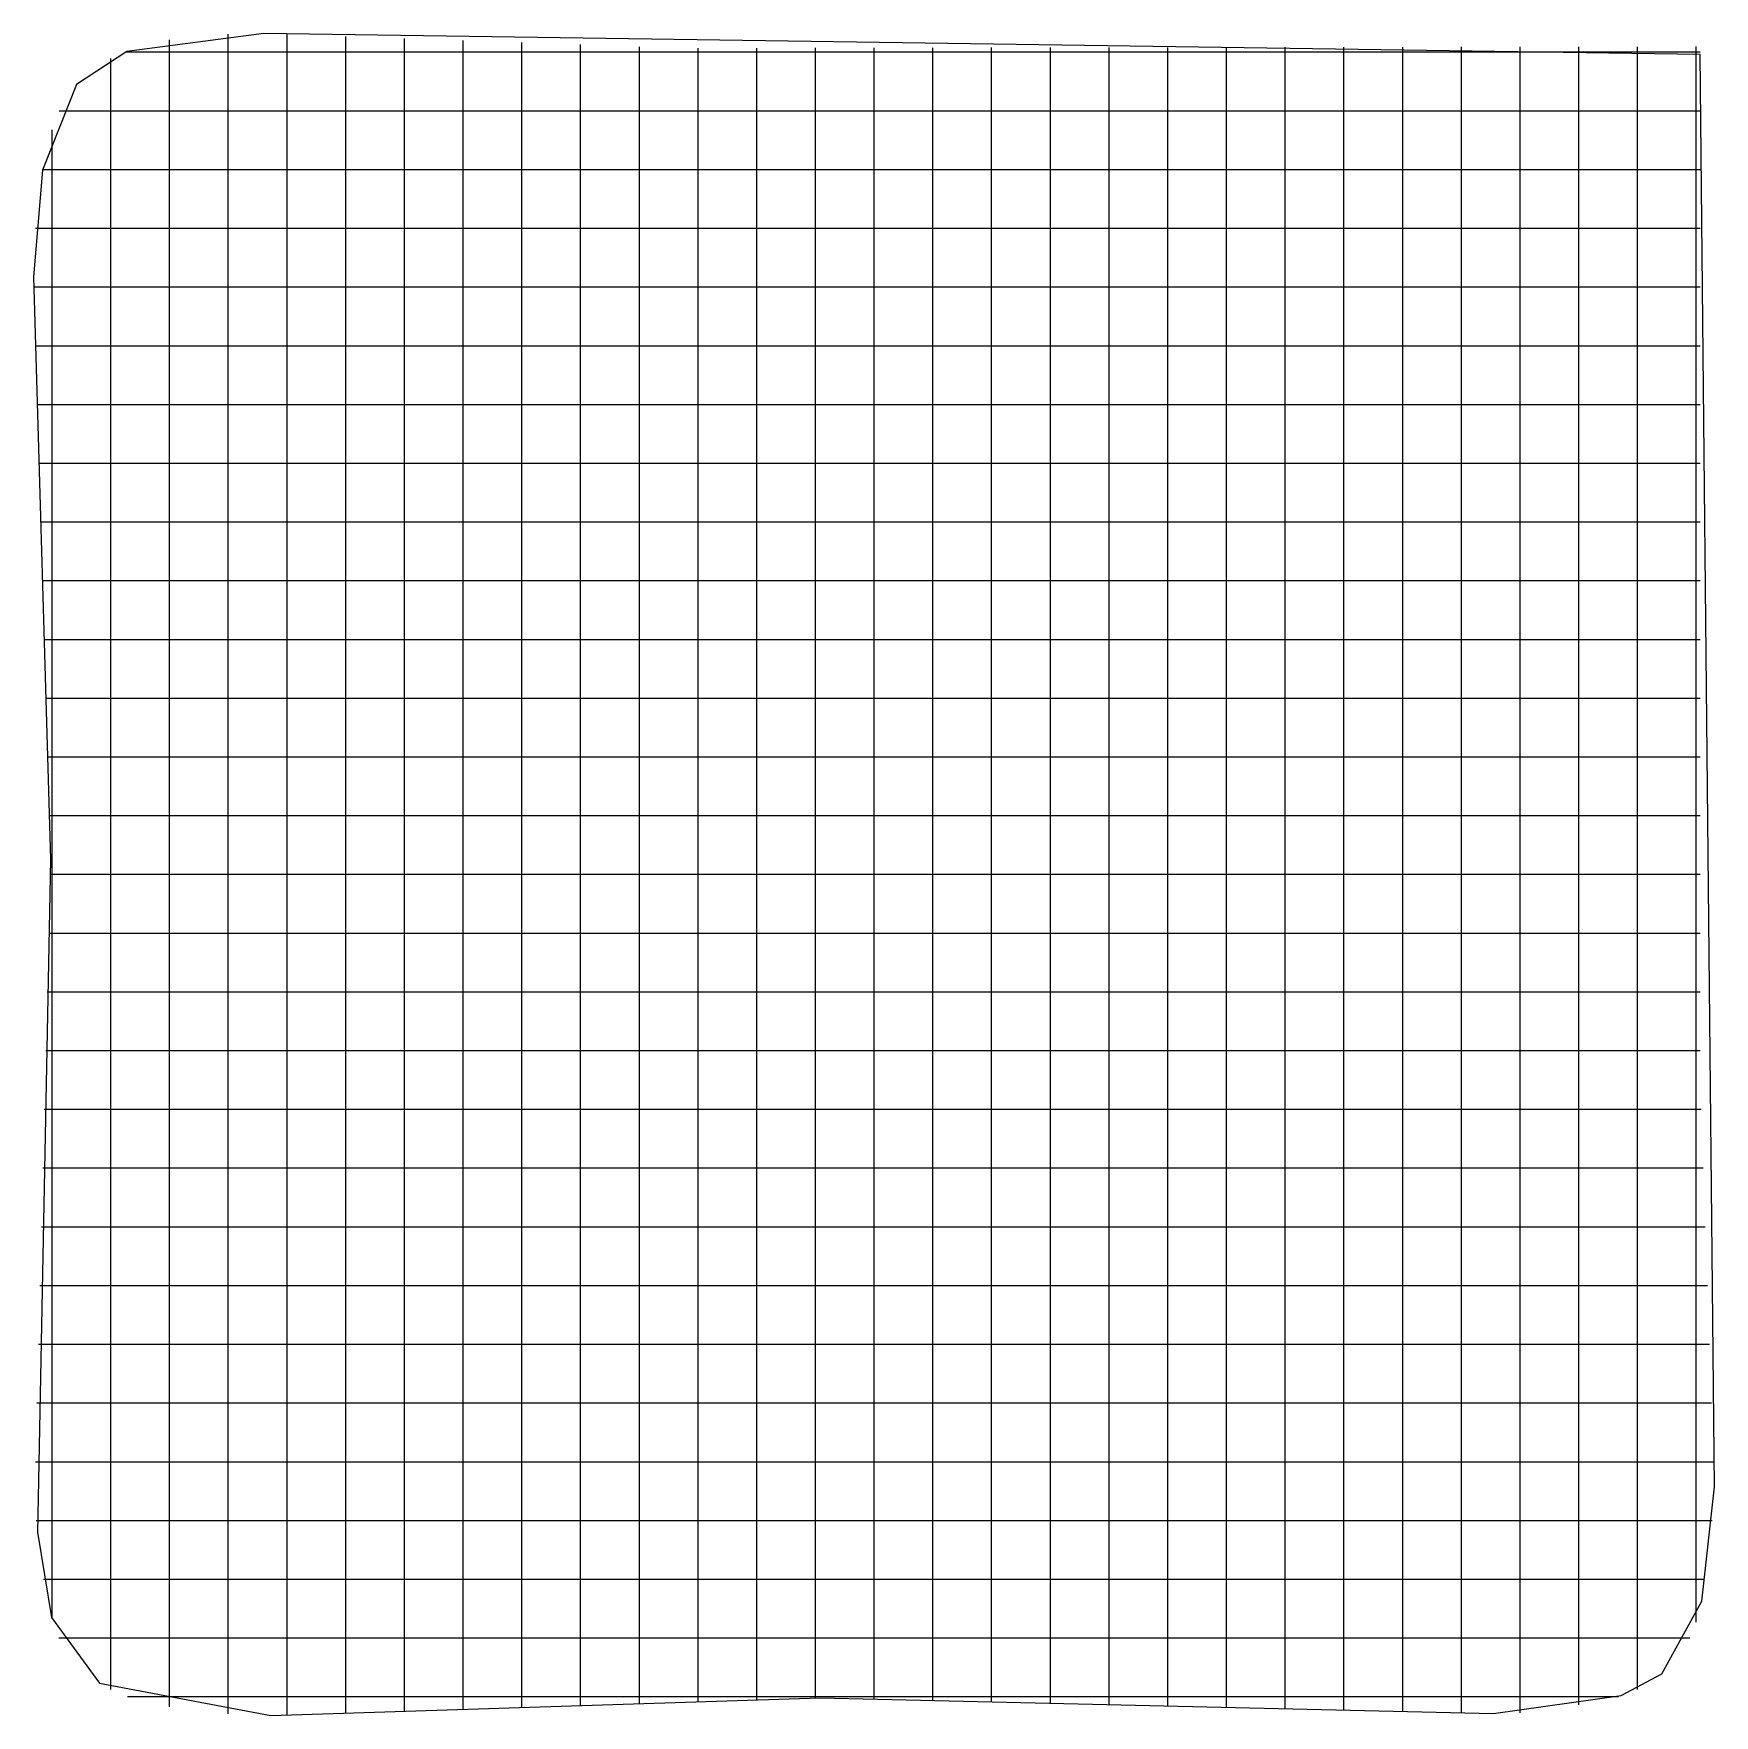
# Model space of a CAD drawing. Extents: x 0.4 to 14.7, y 0.4 to 14.7.
import ezdxf

# ---------------------------------------------------------------- set-up
doc = ezdxf.new("R2010")
doc.units = 0

msp = doc.modelspace()

# ---------------------------------------------------------------- linework, layer by layer
for p, q in [((2.395089, 14.748434), (1.230032, 14.596349)), ((2.395089, 14.748434), (1.230032, 14.596349)), ((14.62622, 14.570745), (2.395089, 14.748434)), ((14.62622, 14.570745), (2.395089, 14.748434)), ((1.592849, 14.498548), (1.592849, 14.695)), ((2.092849, 14.743), (2.092849, 14.743655)), ((2.092849, 14.546548), (2.092849, 14.743)), ((2.592849, 14.545548), (2.592849, 14.742)), ((3.092849, 14.527548), (3.092849, 14.724)), ((3.592849, 14.510548), (3.592849, 14.707)), ((4.092849, 14.689345), (4.092849, 14.69)), ((4.092849, 14.492894), (4.092849, 14.689345)), ((4.592849, 14.475548), (4.592849, 14.672)), ((5.092849, 14.458548), (5.092849, 14.655)), ((5.592849, 14.440548), (5.592849, 14.637)), ((6.092849, 14.428548), (6.092849, 14.625)), ((6.592849, 14.429548), (6.592849, 14.626)), ((7.092849, 14.430548), (7.092849, 14.627)), ((7.592849, 14.431548), (7.592849, 14.628)), ((8.092849, 14.431548), (8.092849, 14.628)), ((8.592849, 14.432548), (8.592849, 14.629)), ((9.092849, 14.433548), (9.092849, 14.63)), ((9.592849, 14.433548), (9.592849, 14.63)), ((10.092849, 14.434548), (10.092849, 14.631)), ((10.592849, 14.435548), (10.592849, 14.632)), ((11.092849, 14.436548), (11.092849, 14.633)), ((11.592849, 14.436548), (11.592849, 14.633)), ((12.092849, 14.437548), (12.092849, 14.634)), ((12.592849, 14.438548), (12.592849, 14.635)), ((13.092849, 14.635345), (13.092849, 14.636)), ((13.092849, 14.439548), (13.092849, 14.635345)), ((13.592849, 14.439548), (13.592849, 14.636)), ((14.092849, 14.440548), (14.092849, 14.637)), ((14.592849, 14.441548), (14.592849, 14.638)), ((1.230032, 14.596349), (0.799668, 14.315038)), ((1.230032, 14.596349), (0.799668, 14.315038)), ((1.092849, 14.536345), (1.092849, 14.537)), ((1.092849, 14.339894), (1.092849, 14.536345)), ((1.221, 14.592238), (1.417452, 14.592238)), ((1.221, 14.592238), (1.417452, 14.592238)), ((1.417452, 14.592238), (1.591758, 14.592238)), ((1.591758, 14.592238), (1.695306, 14.592238)), ((1.592849, 14.052945), (1.592849, 14.498548)), ((1.695306, 14.592238), (2.677565, 14.592238)), ((2.092849, 14.064358), (2.092849, 14.546548)), ((2.592849, 14.060597), (2.592849, 14.545548)), ((2.677565, 14.592238), (3.195306, 14.592238)), ((3.092849, 14.054332), (3.092849, 14.527548)), ((3.195306, 14.592238), (3.391758, 14.592238)), ((3.391758, 14.592238), (3.495306, 14.592238)), ((3.495306, 14.592238), (4.477565, 14.592238)), ((3.592849, 14.048723), (3.592849, 14.510548)), ((4.092849, 14.042113), (4.092849, 14.492894)), ((4.477565, 14.592238), (4.995306, 14.592238)), ((4.592849, 14.036503), (4.592849, 14.475548)), ((4.995306, 14.592238), (5.191758, 14.592238)), ((5.191758, 14.592238), (5.295306, 14.592238)), ((5.295306, 14.592238), (5.85061, 14.592238)), ((5.85061, 14.592238), (6.047061, 14.592238)), ((6.047061, 14.592238), (6.564803, 14.592238)), ((6.564803, 14.592238), (7.547061, 14.592238)), ((7.547061, 14.592238), (7.65061, 14.592238)), ((7.65061, 14.592238), (7.847061, 14.592238)), ((7.847061, 14.592238), (8.364803, 14.592238)), ((8.364803, 14.592238), (9.347061, 14.592238)), ((9.347061, 14.592238), (9.45061, 14.592238)), ((9.45061, 14.592238), (9.647061, 14.592238)), ((9.647061, 14.592238), (10.164803, 14.592238)), ((10.164803, 14.592238), (11.147061, 14.592238)), ((11.147061, 14.592238), (11.25061, 14.592238)), ((11.25061, 14.592238), (11.447061, 14.592238)), ((11.447061, 14.592238), (11.964803, 14.592238)), ((11.964803, 14.592238), (12.947061, 14.592238)), ((12.947061, 14.592238), (13.05061, 14.592238)), ((13.05061, 14.592238), (13.247061, 14.592238)), ((13.247061, 14.592238), (13.764803, 14.592238)), ((13.764803, 14.592238), (14.522452, 14.592238)), ((14.522452, 14.592238), (14.626, 14.592238)), ((14.746861, 2.37854), (14.62622, 14.570745)), ((14.746861, 2.37854), (14.62622, 14.570745)), ((1.092849, 14.0006), (1.092849, 14.339894)), ((5.092849, 14.030894), (5.092849, 14.458548)), ((5.592849, 14.024629), (5.592849, 14.440548)), ((6.092849, 14.022294), (6.092849, 14.428548)), ((6.592849, 14.028126), (6.592849, 14.429548)), ((7.092849, 14.034303), (7.092849, 14.430548)), ((7.592849, 14.033577), (7.592849, 14.431548)), ((8.092849, 14.029435), (8.092849, 14.431548)), ((8.592849, 14.025948), (8.592849, 14.432548)), ((9.092849, 14.022461), (9.092849, 14.433548)), ((9.592849, 14.018319), (9.592849, 14.433548)), ((10.092849, 14.014832), (10.092849, 14.434548)), ((10.592849, 14.011345), (10.592849, 14.435548)), ((11.092849, 14.007858), (11.092849, 14.436548)), ((11.592849, 14.003716), (11.592849, 14.436548)), ((12.092849, 14.000229), (12.092849, 14.437548)), ((12.592849, 13.996742), (12.592849, 14.438548)), ((13.092849, 13.997397), (13.092849, 14.439548)), ((13.592849, 14.020868), (13.592849, 14.439548)), ((14.092849, 14.066739), (14.092849, 14.440548)), ((14.592849, 14.264826), (14.592849, 14.441548)), ((0.799668, 14.315038), (0.510119, 13.586454)), ((0.799668, 14.315038), (0.510119, 13.586454)), ((14.592849, 14.161623), (14.592849, 14.264826)), ((0.654, 14.092238), (0.850452, 14.092238)), ((0.654, 14.092238), (0.850452, 14.092238)), ((0.850452, 14.092238), (1.220465, 14.092238)), ((1.220465, 14.092238), (2.202723, 14.092238)), ((1.592849, 13.070687), (1.592849, 14.052945)), ((2.092849, 13.0821), (2.092849, 14.064358)), ((2.202723, 14.092238), (2.306271, 14.092238)), ((2.306271, 14.092238), (2.502723, 14.092238)), ((2.502723, 14.092238), (3.020465, 14.092238)), ((2.592849, 13.077684), (2.592849, 14.060597)), ((3.020465, 14.092238), (4.002723, 14.092238)), ((3.092849, 13.072074), (3.092849, 14.054332)), ((3.592849, 13.066465), (3.592849, 14.048723)), ((4.002723, 14.092238), (4.106271, 14.092238)), ((4.092849, 13.059855), (4.092849, 14.042113)), ((4.106271, 14.092238), (4.302723, 14.092238)), ((4.302723, 14.092238), (4.820465, 14.092238)), ((4.592849, 13.054245), (4.592849, 14.036503)), ((4.820465, 14.092238), (5.802723, 14.092238)), ((5.092849, 13.048635), (5.092849, 14.030894)), ((5.802723, 14.092238), (5.906271, 14.092238)), ((5.906271, 14.092238), (6.102723, 14.092238)), ((6.102723, 14.092238), (6.620465, 14.092238)), ((6.620465, 14.092238), (7.602723, 14.092238)), ((7.092849, 13.052045), (7.092849, 14.034303)), ((7.592849, 13.050665), (7.592849, 14.033577)), ((7.602723, 14.092238), (7.706271, 14.092238)), ((7.706271, 14.092238), (7.902723, 14.092238)), ((7.902723, 14.092238), (8.420465, 14.092238)), ((8.420465, 14.092238), (9.402723, 14.092238)), ((9.402723, 14.092238), (9.506271, 14.092238)), ((9.506271, 14.092238), (9.702723, 14.092238)), ((9.702723, 14.092238), (10.220465, 14.092238)), ((10.220465, 14.092238), (11.202723, 14.092238)), ((11.202723, 14.092238), (11.306271, 14.092238)), ((11.306271, 14.092238), (11.502723, 14.092238)), ((11.502723, 14.092238), (12.020465, 14.092238)), ((12.020465, 14.092238), (13.002723, 14.092238)), ((13.002723, 14.092238), (13.106271, 14.092238)), ((13.106271, 14.092238), (13.302723, 14.092238)), ((13.302723, 14.092238), (13.820465, 14.092238)), ((13.820465, 14.092238), (14.522452, 14.092238)), ((14.092849, 13.084481), (14.092849, 14.066739)), ((14.522452, 14.092238), (14.626, 14.092238)), ((14.592849, 13.179365), (14.592849, 14.161623)), ((0.592849, 13.903121), (0.592849, 13.929)), ((0.592849, 13.706636), (0.592849, 13.903121)), ((1.092849, 13.018342), (1.092849, 14.0006)), ((5.592849, 13.042371), (5.592849, 14.024629)), ((6.092849, 13.040035), (6.092849, 14.022294)), ((6.592849, 13.045868), (6.592849, 14.028126)), ((8.092849, 13.047177), (8.092849, 14.029435)), ((8.592849, 13.04369), (8.592849, 14.025948)), ((9.092849, 13.040203), (9.092849, 14.022461)), ((9.592849, 13.036061), (9.592849, 14.018319)), ((10.092849, 13.032574), (10.092849, 14.014832)), ((10.592849, 13.029087), (10.592849, 14.011345)), ((11.092849, 13.024945), (11.092849, 14.007858)), ((11.592849, 13.021458), (11.592849, 14.003716)), ((12.092849, 13.017971), (12.092849, 14.000229)), ((12.592849, 13.014484), (12.592849, 13.996742)), ((13.092849, 13.014484), (13.092849, 13.997397)), ((13.592849, 13.03861), (13.592849, 14.020868)), ((0.592849, 13.188919), (0.592849, 13.706636)), ((0.510119, 13.586454), (0.435145, 12.67842)), ((0.510119, 13.586454), (0.435145, 12.67842)), ((0.511, 13.592238), (0.707452, 13.592238)), ((0.511, 13.592238), (0.707452, 13.592238)), ((0.707452, 13.592238), (1.126823, 13.592238)), ((1.126823, 13.592238), (2.109081, 13.592238)), ((2.109081, 13.592238), (2.212629, 13.592238)), ((2.212629, 13.592238), (2.409081, 13.592238)), ((2.409081, 13.592238), (2.926823, 13.592238)), ((2.926823, 13.592238), (3.909081, 13.592238)), ((3.909081, 13.592238), (4.012629, 13.592238)), ((4.012629, 13.592238), (4.209081, 13.592238)), ((4.209081, 13.592238), (4.726823, 13.592238)), ((4.726823, 13.592238), (5.709081, 13.592238)), ((5.709081, 13.592238), (5.812629, 13.592238)), ((5.812629, 13.592238), (6.009081, 13.592238)), ((6.009081, 13.592238), (6.526823, 13.592238)), ((6.526823, 13.592238), (7.509081, 13.592238)), ((7.509081, 13.592238), (7.612629, 13.592238)), ((7.612629, 13.592238), (7.809081, 13.592238)), ((7.809081, 13.592238), (8.326823, 13.592238)), ((8.326823, 13.592238), (9.309081, 13.592238)), ((9.309081, 13.592238), (9.412629, 13.592238)), ((9.412629, 13.592238), (9.609081, 13.592238)), ((9.609081, 13.592238), (10.126823, 13.592238)), ((10.126823, 13.592238), (11.109081, 13.592238)), ((11.109081, 13.592238), (11.212629, 13.592238)), ((11.212629, 13.592238), (11.409081, 13.592238)), ((11.409081, 13.592238), (11.926823, 13.592238)), ((11.926823, 13.592238), (12.909081, 13.592238)), ((12.909081, 13.592238), (13.012629, 13.592238)), ((13.012629, 13.592238), (13.209081, 13.592238)), ((13.209081, 13.592238), (13.726823, 13.592238)), ((13.726823, 13.592238), (14.522452, 13.592238)), ((14.522452, 13.592238), (14.626, 13.592238)), ((0.592849, 12.206661), (0.592849, 13.188919)), ((14.592849, 12.661277), (14.592849, 13.179365)), ((0.451, 13.092238), (0.647452, 13.092238)), ((0.451, 13.092238), (0.647452, 13.092238)), ((0.647452, 13.092238), (1.087532, 13.092238)), ((1.087532, 13.092238), (2.06979, 13.092238)), ((1.592849, 12.967139), (1.592849, 13.070687)), ((2.06979, 13.092238), (2.173339, 13.092238)), ((2.092849, 12.978897), (2.092849, 13.0821)), ((2.173339, 13.092238), (2.36979, 13.092238)), ((2.36979, 13.092238), (2.887532, 13.092238)), ((2.592849, 12.974135), (2.592849, 13.077684)), ((2.887532, 13.092238), (3.86979, 13.092238)), ((3.092849, 12.968526), (3.092849, 13.072074)), ((3.592849, 12.962916), (3.592849, 13.066465)), ((3.86979, 13.092238), (3.973339, 13.092238)), ((3.973339, 13.092238), (4.16979, 13.092238)), ((4.092849, 12.956652), (4.092849, 13.059855)), ((4.16979, 13.092238), (4.687532, 13.092238)), ((4.592849, 12.950697), (4.592849, 13.054245)), ((4.687532, 13.092238), (5.66979, 13.092238)), ((5.092849, 12.945087), (5.092849, 13.048635)), ((5.592849, 12.938823), (5.592849, 13.042371)), ((5.66979, 13.092238), (5.773339, 13.092238)), ((5.773339, 13.092238), (5.96979, 13.092238)), ((5.96979, 13.092238), (6.487532, 13.092238)), ((6.092849, 12.936487), (6.092849, 13.040035)), ((6.487532, 13.092238), (7.46979, 13.092238)), ((6.592849, 12.942665), (6.592849, 13.045868)), ((7.092849, 12.948497), (7.092849, 13.052045)), ((7.46979, 13.092238), (7.573339, 13.092238)), ((7.573339, 13.092238), (7.76979, 13.092238)), ((7.592849, 12.947116), (7.592849, 13.050665)), ((7.76979, 13.092238), (8.287532, 13.092238)), ((8.092849, 12.943629), (8.092849, 13.047177)), ((8.287532, 13.092238), (9.26979, 13.092238)), ((8.592849, 12.940142), (8.592849, 13.04369)), ((9.092849, 12.936655), (9.092849, 13.040203)), ((9.26979, 13.092238), (9.373339, 13.092238)), ((9.373339, 13.092238), (9.56979, 13.092238)), ((9.56979, 13.092238), (10.087532, 13.092238)), ((9.592849, 12.932513), (9.592849, 13.036061)), ((10.087532, 13.092238), (11.06979, 13.092238)), ((10.092849, 12.929026), (10.092849, 13.032574)), ((10.592849, 12.925539), (10.592849, 13.029087)), ((11.06979, 13.092238), (11.173339, 13.092238)), ((11.173339, 13.092238), (11.36979, 13.092238)), ((11.36979, 13.092238), (11.887532, 13.092238)), ((11.887532, 13.092238), (12.86979, 13.092238)), ((12.86979, 13.092238), (12.973339, 13.092238)), ((12.973339, 13.092238), (13.16979, 13.092238)), ((13.16979, 13.092238), (13.687532, 13.092238)), ((13.592849, 12.935061), (13.592849, 13.03861)), ((13.687532, 13.092238), (14.522452, 13.092238)), ((14.092849, 12.980932), (14.092849, 13.084481)), ((14.522452, 13.092238), (14.626, 13.092238)), ((1.092849, 12.914794), (1.092849, 13.018342)), ((1.092849, 12.718342), (1.092849, 12.914794)), ((1.592849, 12.770687), (1.592849, 12.967139)), ((2.092849, 12.782445), (2.092849, 12.978897)), ((2.592849, 12.778339), (2.592849, 12.974135)), ((3.092849, 12.772074), (3.092849, 12.968526)), ((3.592849, 12.766465), (3.592849, 12.962916)), ((4.092849, 12.7602), (4.092849, 12.956652)), ((4.592849, 12.754245), (4.592849, 12.950697)), ((5.092849, 12.748635), (5.092849, 12.945087)), ((5.592849, 12.742371), (5.592849, 12.938823)), ((6.092849, 12.740035), (6.092849, 12.936487)), ((6.592849, 12.746213), (6.592849, 12.942665)), ((7.092849, 12.752045), (7.092849, 12.948497)), ((7.592849, 12.751319), (7.592849, 12.947116)), ((8.092849, 12.747177), (8.092849, 12.943629)), ((8.592849, 12.74369), (8.592849, 12.940142)), ((9.092849, 12.740203), (9.092849, 12.936655)), ((9.592849, 12.736061), (9.592849, 12.932513)), ((10.092849, 12.732574), (10.092849, 12.929026)), ((10.592849, 12.729087), (10.592849, 12.925539)), ((11.092849, 12.921397), (11.092849, 13.024945)), ((11.092849, 12.7256), (11.092849, 12.921397)), ((11.592849, 12.91791), (11.592849, 13.021458)), ((11.592849, 12.721458), (11.592849, 12.91791)), ((12.092849, 12.914423), (12.092849, 13.017971)), ((12.092849, 12.717971), (12.092849, 12.914423)), ((12.592849, 12.910935), (12.592849, 13.014484)), ((12.592849, 12.714484), (12.592849, 12.910935)), ((13.092849, 12.910935), (13.092849, 13.014484)), ((13.092849, 12.715139), (13.092849, 12.910935)), ((13.592849, 12.73861), (13.592849, 12.935061)), ((14.092849, 12.784481), (14.092849, 12.980932)), ((1.592849, 12.252945), (1.592849, 12.770687)), ((2.092849, 12.264358), (2.092849, 12.782445)), ((2.592849, 12.260597), (2.592849, 12.778339)), ((3.092849, 12.254332), (3.092849, 12.772074)), ((3.592849, 12.248723), (3.592849, 12.766465)), ((4.092849, 12.242113), (4.092849, 12.7602)), ((4.592849, 12.236503), (4.592849, 12.754245)), ((5.092849, 12.230894), (5.092849, 12.748635)), ((5.592849, 12.224629), (5.592849, 12.742371)), ((6.592849, 12.228126), (6.592849, 12.746213)), ((7.092849, 12.234303), (7.092849, 12.752045)), ((7.592849, 12.233577), (7.592849, 12.751319)), ((8.092849, 12.229435), (8.092849, 12.747177)), ((8.592849, 12.225948), (8.592849, 12.74369)), ((14.092849, 12.266739), (14.092849, 12.784481)), ((0.435145, 12.67842), (0.579708, 7.717443)), ((0.435145, 12.67842), (0.579708, 7.717443)), ((1.092849, 12.2006), (1.092849, 12.718342)), ((6.092849, 12.222294), (6.092849, 12.740035)), ((9.092849, 12.222461), (9.092849, 12.740203)), ((9.592849, 12.218319), (9.592849, 12.736061)), ((10.092849, 12.214832), (10.092849, 12.732574)), ((10.592849, 12.211345), (10.592849, 12.729087)), ((11.092849, 12.207858), (11.092849, 12.7256)), ((11.592849, 12.203716), (11.592849, 12.721458)), ((12.092849, 12.200229), (12.092849, 12.717971)), ((12.592849, 12.196742), (12.592849, 12.714484)), ((13.092849, 12.197397), (13.092849, 12.715139)), ((13.592849, 12.220868), (13.592849, 12.73861)), ((14.592849, 12.464826), (14.592849, 12.661277)), ((0.438, 12.592238), (0.634452, 12.592238)), ((0.438, 12.592238), (0.634452, 12.592238)), ((0.634452, 12.592238), (1.079019, 12.592238)), ((1.079019, 12.592238), (2.061277, 12.592238)), ((2.061277, 12.592238), (2.164826, 12.592238)), ((2.164826, 12.592238), (2.361277, 12.592238)), ((2.361277, 12.592238), (2.879019, 12.592238)), ((2.879019, 12.592238), (3.861277, 12.592238)), ((3.861277, 12.592238), (3.964826, 12.592238)), ((3.964826, 12.592238), (4.161277, 12.592238)), ((4.161277, 12.592238), (4.679019, 12.592238)), ((4.679019, 12.592238), (5.661277, 12.592238)), ((5.661277, 12.592238), (5.764826, 12.592238)), ((5.764826, 12.592238), (5.961277, 12.592238)), ((5.961277, 12.592238), (6.479019, 12.592238)), ((6.479019, 12.592238), (7.461277, 12.592238)), ((7.461277, 12.592238), (7.564826, 12.592238)), ((7.564826, 12.592238), (7.761277, 12.592238)), ((7.761277, 12.592238), (8.279019, 12.592238)), ((8.279019, 12.592238), (9.261277, 12.592238)), ((9.261277, 12.592238), (9.364826, 12.592238)), ((9.364826, 12.592238), (9.561277, 12.592238)), ((9.561277, 12.592238), (10.079019, 12.592238)), ((10.079019, 12.592238), (11.061277, 12.592238)), ((11.061277, 12.592238), (11.164826, 12.592238)), ((11.164826, 12.592238), (11.361277, 12.592238)), ((11.361277, 12.592238), (11.879019, 12.592238)), ((11.879019, 12.592238), (12.861277, 12.592238)), ((12.861277, 12.592238), (12.964826, 12.592238)), ((12.964826, 12.592238), (13.161277, 12.592238)), ((13.161277, 12.592238), (13.679019, 12.592238)), ((13.679019, 12.592238), (14.522452, 12.592238)), ((14.522452, 12.592238), (14.626, 12.592238)), ((14.592849, 12.361623), (14.592849, 12.464826)), ((14.592849, 11.379365), (14.592849, 12.361623)), ((0.592849, 12.103113), (0.592849, 12.206661)), ((1.092849, 11.218342), (1.092849, 12.2006)), ((1.592849, 11.270687), (1.592849, 12.252945)), ((2.092849, 11.2821), (2.092849, 12.264358)), ((2.592849, 11.277684), (2.592849, 12.260597)), ((3.092849, 11.272074), (3.092849, 12.254332)), ((3.592849, 11.266465), (3.592849, 12.248723)), ((4.092849, 11.259855), (4.092849, 12.242113)), ((4.592849, 11.254245), (4.592849, 12.236503)), ((5.092849, 11.248635), (5.092849, 12.230894)), ((5.592849, 11.242371), (5.592849, 12.224629)), ((6.092849, 11.240035), (6.092849, 12.222294)), ((6.592849, 11.245868), (6.592849, 12.228126)), ((7.092849, 11.252045), (7.092849, 12.234303)), ((7.592849, 11.250665), (7.592849, 12.233577)), ((8.092849, 11.247177), (8.092849, 12.229435)), ((8.592849, 11.24369), (8.592849, 12.225948)), ((9.092849, 11.240203), (9.092849, 12.222461)), ((9.592849, 11.236061), (9.592849, 12.218319)), ((10.092849, 11.232574), (10.092849, 12.214832)), ((10.592849, 11.229087), (10.592849, 12.211345)), ((11.092849, 11.224945), (11.092849, 12.207858)), ((11.592849, 11.221458), (11.592849, 12.203716)), ((12.092849, 11.217971), (12.092849, 12.200229)), ((12.592849, 11.214484), (12.592849, 12.196742)), ((13.092849, 11.214484), (13.092849, 12.197397)), ((13.592849, 11.23861), (13.592849, 12.220868)), ((14.092849, 11.284481), (14.092849, 12.266739)), ((0.453, 12.092238), (0.649452, 12.092238)), ((0.453, 12.092238), (0.649452, 12.092238)), ((0.592849, 11.906661), (0.592849, 12.103113)), ((0.649452, 12.092238), (1.088842, 12.092238)), ((1.088842, 12.092238), (2.0711, 12.092238)), ((2.0711, 12.092238), (2.174648, 12.092238)), ((2.174648, 12.092238), (2.3711, 12.092238)), ((2.3711, 12.092238), (2.888842, 12.092238)), ((2.888842, 12.092238), (3.8711, 12.092238)), ((3.8711, 12.092238), (3.974648, 12.092238)), ((3.974648, 12.092238), (4.1711, 12.092238)), ((4.1711, 12.092238), (4.688842, 12.092238)), ((4.688842, 12.092238), (5.6711, 12.092238)), ((5.6711, 12.092238), (5.774648, 12.092238)), ((5.774648, 12.092238), (5.9711, 12.092238)), ((5.9711, 12.092238), (6.488842, 12.092238)), ((6.488842, 12.092238), (7.4711, 12.092238)), ((7.4711, 12.092238), (7.574648, 12.092238)), ((7.574648, 12.092238), (7.7711, 12.092238)), ((7.7711, 12.092238), (8.288842, 12.092238)), ((8.288842, 12.092238), (9.2711, 12.092238)), ((9.2711, 12.092238), (9.374648, 12.092238)), ((9.374648, 12.092238), (9.5711, 12.092238)), ((9.5711, 12.092238), (10.088842, 12.092238)), ((10.088842, 12.092238), (11.0711, 12.092238)), ((11.0711, 12.092238), (11.174648, 12.092238)), ((11.174648, 12.092238), (11.3711, 12.092238)), ((11.3711, 12.092238), (11.888842, 12.092238)), ((11.888842, 12.092238), (12.8711, 12.092238)), ((12.8711, 12.092238), (12.974648, 12.092238)), ((12.974648, 12.092238), (13.1711, 12.092238)), ((13.1711, 12.092238), (13.688842, 12.092238)), ((13.688842, 12.092238), (14.522452, 12.092238)), ((14.522452, 12.092238), (14.626, 12.092238)), ((0.592849, 11.388919), (0.592849, 11.906661)), ((0.468, 11.592238), (0.664452, 11.592238)), ((0.468, 11.592238), (0.664452, 11.592238)), ((0.664452, 11.592238), (1.098665, 11.592238)), ((1.098665, 11.592238), (2.080923, 11.592238)), ((2.080923, 11.592238), (2.184471, 11.592238)), ((2.184471, 11.592238), (2.380923, 11.592238)), ((2.380923, 11.592238), (2.898665, 11.592238)), ((2.898665, 11.592238), (3.880923, 11.592238)), ((3.880923, 11.592238), (3.984471, 11.592238)), ((3.984471, 11.592238), (4.180923, 11.592238)), ((4.180923, 11.592238), (4.698665, 11.592238)), ((4.698665, 11.592238), (5.680923, 11.592238)), ((5.680923, 11.592238), (5.784471, 11.592238)), ((5.784471, 11.592238), (5.980923, 11.592238)), ((5.980923, 11.592238), (6.498665, 11.592238)), ((6.498665, 11.592238), (7.480923, 11.592238)), ((7.480923, 11.592238), (7.584471, 11.592238)), ((7.584471, 11.592238), (7.780923, 11.592238)), ((7.780923, 11.592238), (8.298665, 11.592238)), ((8.298665, 11.592238), (9.280923, 11.592238)), ((9.280923, 11.592238), (9.384471, 11.592238)), ((9.384471, 11.592238), (9.580923, 11.592238)), ((9.580923, 11.592238), (10.098665, 11.592238)), ((10.098665, 11.592238), (11.080923, 11.592238)), ((11.080923, 11.592238), (11.184471, 11.592238)), ((11.184471, 11.592238), (11.380923, 11.592238)), ((11.380923, 11.592238), (11.898665, 11.592238)), ((11.898665, 11.592238), (12.880923, 11.592238)), ((12.880923, 11.592238), (12.984471, 11.592238)), ((12.984471, 11.592238), (13.180923, 11.592238)), ((13.180923, 11.592238), (13.698665, 11.592238)), ((13.698665, 11.592238), (14.522452, 11.592238)), ((14.522452, 11.592238), (14.626, 11.592238)), ((0.592849, 10.406661), (0.592849, 11.388919)), ((14.592849, 10.861277), (14.592849, 11.379365)), ((1.092849, 11.114794), (1.092849, 11.218342)), ((1.592849, 11.167139), (1.592849, 11.270687)), ((1.592849, 10.970687), (1.592849, 11.167139)), ((2.092849, 11.178897), (2.092849, 11.2821)), ((2.092849, 10.982445), (2.092849, 11.178897)), ((2.592849, 11.174135), (2.592849, 11.277684)), ((2.592849, 10.978339), (2.592849, 11.174135)), ((3.092849, 11.168526), (3.092849, 11.272074)), ((3.092849, 10.972074), (3.092849, 11.168526)), ((3.592849, 11.162916), (3.592849, 11.266465)), ((4.092849, 11.156652), (4.092849, 11.259855)), ((4.592849, 11.150697), (4.592849, 11.254245)), ((5.092849, 11.145087), (5.092849, 11.248635)), ((5.592849, 11.138823), (5.592849, 11.242371)), ((6.092849, 11.136487), (6.092849, 11.240035)), ((6.592849, 11.142665), (6.592849, 11.245868)), ((7.092849, 11.148497), (7.092849, 11.252045)), ((7.592849, 11.147116), (7.592849, 11.250665)), ((8.092849, 11.143629), (8.092849, 11.247177)), ((8.592849, 11.140142), (8.592849, 11.24369)), ((9.092849, 11.136655), (9.092849, 11.240203)), ((9.592849, 11.132513), (9.592849, 11.236061)), ((10.092849, 11.129026), (10.092849, 11.232574)), ((10.592849, 11.125539), (10.592849, 11.229087)), ((11.092849, 11.121397), (11.092849, 11.224945)), ((11.592849, 11.11791), (11.592849, 11.221458)), ((12.092849, 11.114423), (12.092849, 11.217971)), ((12.592849, 11.110935), (12.592849, 11.214484)), ((13.092849, 11.110935), (13.092849, 11.214484)), ((13.592849, 11.135061), (13.592849, 11.23861)), ((14.092849, 11.180932), (14.092849, 11.284481)), ((14.092849, 10.984481), (14.092849, 11.180932)), ((0.484, 11.092238), (0.680452, 11.092238)), ((0.484, 11.092238), (0.680452, 11.092238)), ((0.680452, 11.092238), (1.109142, 11.092238)), ((1.092849, 10.918342), (1.092849, 11.114794)), ((1.109142, 11.092238), (2.0914, 11.092238)), ((2.0914, 11.092238), (2.194948, 11.092238)), ((2.194948, 11.092238), (2.3914, 11.092238)), ((2.3914, 11.092238), (2.909142, 11.092238)), ((2.909142, 11.092238), (3.8914, 11.092238)), ((3.592849, 10.966465), (3.592849, 11.162916)), ((3.8914, 11.092238), (3.994948, 11.092238)), ((3.994948, 11.092238), (4.1914, 11.092238)), ((4.092849, 10.9602), (4.092849, 11.156652)), ((4.1914, 11.092238), (4.709142, 11.092238)), ((4.592849, 10.954245), (4.592849, 11.150697)), ((4.709142, 11.092238), (5.6914, 11.092238)), ((5.092849, 10.948635), (5.092849, 11.145087)), ((5.592849, 10.942371), (5.592849, 11.138823)), ((5.6914, 11.092238), (5.794948, 11.092238)), ((5.794948, 11.092238), (5.9914, 11.092238)), ((5.9914, 11.092238), (6.509142, 11.092238)), ((6.092849, 10.940035), (6.092849, 11.136487)), ((6.509142, 11.092238), (7.4914, 11.092238)), ((6.592849, 10.946213), (6.592849, 11.142665)), ((7.092849, 10.952045), (7.092849, 11.148497)), ((7.4914, 11.092238), (7.594948, 11.092238)), ((7.592849, 10.951319), (7.592849, 11.147116)), ((7.594948, 11.092238), (7.7914, 11.092238)), ((7.7914, 11.092238), (8.309142, 11.092238)), ((8.092849, 10.947177), (8.092849, 11.143629)), ((8.309142, 11.092238), (9.2914, 11.092238)), ((8.592849, 10.94369), (8.592849, 11.140142)), ((9.092849, 10.940203), (9.092849, 11.136655)), ((9.2914, 11.092238), (9.394948, 11.092238)), ((9.394948, 11.092238), (9.5914, 11.092238)), ((9.5914, 11.092238), (10.109142, 11.092238)), ((9.592849, 10.936061), (9.592849, 11.132513)), ((10.092849, 10.932574), (10.092849, 11.129026)), ((10.109142, 11.092238), (11.0914, 11.092238)), ((10.592849, 10.929087), (10.592849, 11.125539)), ((11.0914, 11.092238), (11.194948, 11.092238)), ((11.092849, 10.9256), (11.092849, 11.121397)), ((11.194948, 11.092238), (11.3914, 11.092238)), ((11.3914, 11.092238), (11.909142, 11.092238)), ((11.592849, 10.921458), (11.592849, 11.11791)), ((11.909142, 11.092238), (12.8914, 11.092238)), ((12.092849, 10.917971), (12.092849, 11.114423)), ((12.592849, 10.914484), (12.592849, 11.110935)), ((12.8914, 11.092238), (12.994948, 11.092238)), ((12.994948, 11.092238), (13.1914, 11.092238)), ((13.092849, 10.915139), (13.092849, 11.110935)), ((13.1914, 11.092238), (13.709142, 11.092238)), ((13.592849, 10.93861), (13.592849, 11.135061)), ((13.709142, 11.092238), (14.522452, 11.092238)), ((14.522452, 11.092238), (14.626, 11.092238)), ((1.092849, 10.4006), (1.092849, 10.918342)), ((1.592849, 10.452945), (1.592849, 10.970687)), ((2.092849, 10.464358), (2.092849, 10.982445)), ((2.592849, 10.460597), (2.592849, 10.978339)), ((3.092849, 10.454332), (3.092849, 10.972074)), ((3.592849, 10.448723), (3.592849, 10.966465)), ((4.092849, 10.442113), (4.092849, 10.9602)), ((4.592849, 10.436503), (4.592849, 10.954245)), ((5.092849, 10.430894), (5.092849, 10.948635)), ((5.592849, 10.424629), (5.592849, 10.942371)), ((6.092849, 10.422294), (6.092849, 10.940035)), ((6.592849, 10.428126), (6.592849, 10.946213)), ((7.092849, 10.434303), (7.092849, 10.952045)), ((7.592849, 10.433577), (7.592849, 10.951319)), ((8.092849, 10.429435), (8.092849, 10.947177)), ((8.592849, 10.425948), (8.592849, 10.94369)), ((9.092849, 10.422461), (9.092849, 10.940203)), ((9.592849, 10.418319), (9.592849, 10.936061)), ((10.092849, 10.414832), (10.092849, 10.932574)), ((10.592849, 10.411345), (10.592849, 10.929087)), ((11.092849, 10.407858), (11.092849, 10.9256)), ((11.592849, 10.403716), (11.592849, 10.921458)), ((12.092849, 10.400229), (12.092849, 10.917971)), ((12.592849, 10.396742), (12.592849, 10.914484)), ((13.092849, 10.397397), (13.092849, 10.915139)), ((13.592849, 10.420868), (13.592849, 10.93861)), ((14.092849, 10.466739), (14.092849, 10.984481)), ((14.592849, 10.664826), (14.592849, 10.861277)), ((14.592849, 10.561623), (14.592849, 10.664826)), ((0.499, 10.592238), (0.695452, 10.592238)), ((0.499, 10.592238), (0.695452, 10.592238)), ((0.695452, 10.592238), (1.118965, 10.592238)), ((1.118965, 10.592238), (2.101223, 10.592238)), ((1.592849, 9.470687), (1.592849, 10.452945)), ((2.092849, 9.4821), (2.092849, 10.464358)), ((2.101223, 10.592238), (2.204771, 10.592238)), ((2.204771, 10.592238), (2.401223, 10.592238)), ((2.401223, 10.592238), (2.918965, 10.592238)), ((2.592849, 9.477684), (2.592849, 10.460597)), ((2.918965, 10.592238), (3.901223, 10.592238)), ((3.092849, 9.472074), (3.092849, 10.454332)), ((3.901223, 10.592238), (4.004771, 10.592238)), ((4.004771, 10.592238), (4.201223, 10.592238)), ((4.201223, 10.592238), (4.718965, 10.592238)), ((4.718965, 10.592238), (5.701223, 10.592238)), ((5.701223, 10.592238), (5.804771, 10.592238)), ((5.804771, 10.592238), (6.001223, 10.592238)), ((6.001223, 10.592238), (6.518965, 10.592238)), ((6.518965, 10.592238), (7.501223, 10.592238)), ((7.501223, 10.592238), (7.604771, 10.592238)), ((7.604771, 10.592238), (7.801223, 10.592238)), ((7.801223, 10.592238), (8.318965, 10.592238)), ((8.318965, 10.592238), (9.301223, 10.592238)), ((9.301223, 10.592238), (9.404771, 10.592238)), ((9.404771, 10.592238), (9.601223, 10.592238)), ((9.601223, 10.592238), (10.118965, 10.592238)), ((10.118965, 10.592238), (11.101223, 10.592238)), ((11.101223, 10.592238), (11.204771, 10.592238)), ((11.204771, 10.592238), (11.401223, 10.592238)), ((11.401223, 10.592238), (11.918965, 10.592238)), ((11.918965, 10.592238), (12.901223, 10.592238)), ((12.901223, 10.592238), (13.004771, 10.592238)), ((13.004771, 10.592238), (13.201223, 10.592238)), ((13.201223, 10.592238), (13.718965, 10.592238)), ((13.718965, 10.592238), (14.522452, 10.592238)), ((14.092849, 9.484481), (14.092849, 10.466739)), ((14.522452, 10.592238), (14.626, 10.592238)), ((14.592849, 9.579365), (14.592849, 10.561623)), ((0.592849, 10.303113), (0.592849, 10.406661)), ((1.092849, 9.418342), (1.092849, 10.4006)), ((3.592849, 9.466465), (3.592849, 10.448723)), ((4.092849, 9.459855), (4.092849, 10.442113)), ((4.592849, 9.454245), (4.592849, 10.436503)), ((5.092849, 9.448635), (5.092849, 10.430894)), ((5.592849, 9.442371), (5.592849, 10.424629)), ((6.092849, 9.440035), (6.092849, 10.422294)), ((6.592849, 9.445868), (6.592849, 10.428126)), ((7.092849, 9.452045), (7.092849, 10.434303)), ((7.592849, 9.450665), (7.592849, 10.433577)), ((8.092849, 9.447177), (8.092849, 10.429435)), ((8.592849, 9.44369), (8.592849, 10.425948)), ((9.092849, 9.440203), (9.092849, 10.422461)), ((9.592849, 9.436061), (9.592849, 10.418319)), ((10.092849, 9.432574), (10.092849, 10.414832)), ((10.592849, 9.429087), (10.592849, 10.411345)), ((11.092849, 9.424945), (11.092849, 10.407858)), ((11.592849, 9.421458), (11.592849, 10.403716)), ((12.092849, 9.417971), (12.092849, 10.400229)), ((12.592849, 9.414484), (12.592849, 10.396742)), ((13.092849, 9.414484), (13.092849, 10.397397)), ((13.592849, 9.43861), (13.592849, 10.420868)), ((0.592849, 10.106661), (0.592849, 10.303113)), ((0.514, 10.092238), (0.710452, 10.092238)), ((0.514, 10.092238), (0.710452, 10.092238)), ((0.592849, 9.588919), (0.592849, 10.106661)), ((0.710452, 10.092238), (1.128787, 10.092238)), ((1.128787, 10.092238), (2.111045, 10.092238)), ((2.111045, 10.092238), (2.214594, 10.092238)), ((2.214594, 10.092238), (2.411045, 10.092238)), ((2.411045, 10.092238), (2.928787, 10.092238)), ((2.928787, 10.092238), (3.911045, 10.092238)), ((3.911045, 10.092238), (4.014594, 10.092238)), ((4.014594, 10.092238), (4.211045, 10.092238)), ((4.211045, 10.092238), (4.728787, 10.092238)), ((4.728787, 10.092238), (5.711045, 10.092238)), ((5.711045, 10.092238), (5.814594, 10.092238)), ((5.814594, 10.092238), (6.011045, 10.092238)), ((6.011045, 10.092238), (6.528787, 10.092238)), ((6.528787, 10.092238), (7.511045, 10.092238)), ((7.511045, 10.092238), (7.614594, 10.092238)), ((7.614594, 10.092238), (7.811045, 10.092238)), ((7.811045, 10.092238), (8.328787, 10.092238)), ((8.328787, 10.092238), (9.311045, 10.092238)), ((9.311045, 10.092238), (9.414594, 10.092238)), ((9.414594, 10.092238), (9.611045, 10.092238)), ((9.611045, 10.092238), (10.128787, 10.092238)), ((10.128787, 10.092238), (11.111045, 10.092238)), ((11.111045, 10.092238), (11.214594, 10.092238)), ((11.214594, 10.092238), (11.411045, 10.092238)), ((11.411045, 10.092238), (11.928787, 10.092238)), ((11.928787, 10.092238), (12.911045, 10.092238)), ((12.911045, 10.092238), (13.014594, 10.092238)), ((13.014594, 10.092238), (13.211045, 10.092238)), ((13.211045, 10.092238), (13.728787, 10.092238)), ((13.728787, 10.092238), (14.522452, 10.092238)), ((14.522452, 10.092238), (14.626, 10.092238)), ((0.529, 9.592238), (0.725452, 9.592238)), ((0.529, 9.592238), (0.725452, 9.592238)), ((0.725452, 9.592238), (1.13861, 9.592238)), ((1.13861, 9.592238), (2.121523, 9.592238)), ((2.121523, 9.592238), (2.225071, 9.592238)), ((2.225071, 9.592238), (2.420868, 9.592238)), ((2.420868, 9.592238), (2.93861, 9.592238)), ((2.93861, 9.592238), (3.921523, 9.592238)), ((3.921523, 9.592238), (4.025071, 9.592238)), ((4.025071, 9.592238), (4.220868, 9.592238)), ((4.220868, 9.592238), (4.73861, 9.592238)), ((4.73861, 9.592238), (5.721523, 9.592238)), ((5.721523, 9.592238), (5.825071, 9.592238)), ((5.825071, 9.592238), (6.020868, 9.592238)), ((6.020868, 9.592238), (6.53861, 9.592238)), ((6.53861, 9.592238), (7.521523, 9.592238)), ((7.521523, 9.592238), (7.625071, 9.592238)), ((7.625071, 9.592238), (7.820868, 9.592238)), ((7.820868, 9.592238), (8.33861, 9.592238)), ((8.33861, 9.592238), (9.321523, 9.592238)), ((9.321523, 9.592238), (9.425071, 9.592238)), ((9.425071, 9.592238), (9.620868, 9.592238)), ((9.620868, 9.592238), (10.13861, 9.592238)), ((10.13861, 9.592238), (11.121523, 9.592238)), ((11.121523, 9.592238), (11.225071, 9.592238)), ((11.225071, 9.592238), (11.420868, 9.592238)), ((11.420868, 9.592238), (11.93861, 9.592238)), ((11.93861, 9.592238), (12.921523, 9.592238)), ((12.921523, 9.592238), (13.025071, 9.592238)), ((13.025071, 9.592238), (13.220868, 9.592238)), ((13.220868, 9.592238), (13.73861, 9.592238)), ((13.73861, 9.592238), (14.522452, 9.592238)), ((14.522452, 9.592238), (14.626, 9.592238)), ((0.592849, 8.606661), (0.592849, 9.588919)), ((1.592849, 9.367139), (1.592849, 9.470687)), ((2.092849, 9.378897), (2.092849, 9.4821)), ((2.592849, 9.374135), (2.592849, 9.477684)), ((3.092849, 9.368526), (3.092849, 9.472074)), ((3.592849, 9.362916), (3.592849, 9.466465)), ((4.092849, 9.356652), (4.092849, 9.459855)), ((4.592849, 9.350697), (4.592849, 9.454245)), ((5.092849, 9.345087), (5.092849, 9.448635)), ((7.092849, 9.348497), (7.092849, 9.452045)), ((7.592849, 9.347116), (7.592849, 9.450665)), ((14.092849, 9.380932), (14.092849, 9.484481)), ((14.592849, 9.061277), (14.592849, 9.579365)), ((1.092849, 9.314794), (1.092849, 9.418342)), ((1.092849, 9.118342), (1.092849, 9.314794)), ((1.592849, 9.170687), (1.592849, 9.367139)), ((2.092849, 9.182445), (2.092849, 9.378897)), ((2.592849, 9.178339), (2.592849, 9.374135)), ((3.092849, 9.172074), (3.092849, 9.368526)), ((3.592849, 9.166465), (3.592849, 9.362916)), ((4.092849, 9.1602), (4.092849, 9.356652)), ((4.592849, 9.154245), (4.592849, 9.350697)), ((5.092849, 9.148635), (5.092849, 9.345087)), ((5.592849, 9.338823), (5.592849, 9.442371)), ((5.592849, 9.142371), (5.592849, 9.338823)), ((6.092849, 9.336487), (6.092849, 9.440035)), ((6.092849, 9.140035), (6.092849, 9.336487)), ((6.592849, 9.342665), (6.592849, 9.445868)), ((6.592849, 9.146213), (6.592849, 9.342665)), ((7.092849, 9.152045), (7.092849, 9.348497)), ((7.592849, 9.151319), (7.592849, 9.347116)), ((8.092849, 9.343629), (8.092849, 9.447177)), ((8.092849, 9.147177), (8.092849, 9.343629)), ((8.592849, 9.340142), (8.592849, 9.44369)), ((8.592849, 9.14369), (8.592849, 9.340142)), ((9.092849, 9.336655), (9.092849, 9.440203)), ((9.092849, 9.140203), (9.092849, 9.336655)), ((9.592849, 9.332513), (9.592849, 9.436061)), ((9.592849, 9.136061), (9.592849, 9.332513)), ((10.092849, 9.329026), (10.092849, 9.432574)), ((10.092849, 9.132574), (10.092849, 9.329026)), ((10.592849, 9.325539), (10.592849, 9.429087)), ((10.592849, 9.129087), (10.592849, 9.325539)), ((11.092849, 9.321397), (11.092849, 9.424945)), ((11.092849, 9.1256), (11.092849, 9.321397)), ((11.592849, 9.31791), (11.592849, 9.421458)), ((11.592849, 9.121458), (11.592849, 9.31791)), ((12.092849, 9.314423), (12.092849, 9.417971)), ((12.092849, 9.117971), (12.092849, 9.314423)), ((12.592849, 9.310935), (12.592849, 9.414484)), ((12.592849, 9.114484), (12.592849, 9.310935)), ((13.092849, 9.310935), (13.092849, 9.414484)), ((13.092849, 9.115139), (13.092849, 9.310935)), ((13.592849, 9.335061), (13.592849, 9.43861)), ((13.592849, 9.13861), (13.592849, 9.335061)), ((14.092849, 9.184481), (14.092849, 9.380932)), ((1.592849, 8.652945), (1.592849, 9.170687)), ((2.092849, 8.664358), (2.092849, 9.182445)), ((2.592849, 8.660597), (2.592849, 9.178339)), ((3.092849, 8.654332), (3.092849, 9.172074)), ((3.592849, 8.648723), (3.592849, 9.166465)), ((14.092849, 8.666739), (14.092849, 9.184481)), ((0.545, 9.092238), (0.741452, 9.092238)), ((0.545, 9.092238), (0.741452, 9.092238)), ((0.741452, 9.092238), (1.149087, 9.092238)), ((1.092849, 8.6006), (1.092849, 9.118342)), ((1.149087, 9.092238), (2.131345, 9.092238)), ((2.131345, 9.092238), (2.234894, 9.092238)), ((2.234894, 9.092238), (2.431345, 9.092238)), ((2.431345, 9.092238), (2.949087, 9.092238)), ((2.949087, 9.092238), (3.931345, 9.092238)), ((3.931345, 9.092238), (4.034894, 9.092238)), ((4.034894, 9.092238), (4.231345, 9.092238)), ((4.092849, 8.642113), (4.092849, 9.1602)), ((4.231345, 9.092238), (4.749087, 9.092238)), ((4.592849, 8.636503), (4.592849, 9.154245)), ((4.749087, 9.092238), (5.731345, 9.092238)), ((5.092849, 8.630894), (5.092849, 9.148635)), ((5.592849, 8.624629), (5.592849, 9.142371)), ((5.731345, 9.092238), (5.834894, 9.092238)), ((5.834894, 9.092238), (6.031345, 9.092238)), ((6.031345, 9.092238), (6.549087, 9.092238)), ((6.092849, 8.622294), (6.092849, 9.140035)), ((6.549087, 9.092238), (7.531345, 9.092238)), ((6.592849, 8.628126), (6.592849, 9.146213)), ((7.092849, 8.634303), (7.092849, 9.152045)), ((7.531345, 9.092238), (7.634894, 9.092238)), ((7.592849, 8.633577), (7.592849, 9.151319)), ((7.634894, 9.092238), (7.831345, 9.092238)), ((7.831345, 9.092238), (8.349087, 9.092238)), ((8.092849, 8.629435), (8.092849, 9.147177)), ((8.349087, 9.092238), (9.331345, 9.092238)), ((8.592849, 8.625948), (8.592849, 9.14369)), ((9.092849, 8.622461), (9.092849, 9.140203)), ((9.331345, 9.092238), (9.434894, 9.092238)), ((9.434894, 9.092238), (9.631345, 9.092238)), ((9.592849, 8.618319), (9.592849, 9.136061)), ((9.631345, 9.092238), (10.149087, 9.092238)), ((10.092849, 8.614832), (10.092849, 9.132574)), ((10.149087, 9.092238), (11.131345, 9.092238)), ((10.592849, 8.611345), (10.592849, 9.129087)), ((11.092849, 8.607858), (11.092849, 9.1256)), ((11.131345, 9.092238), (11.234894, 9.092238)), ((11.234894, 9.092238), (11.431345, 9.092238)), ((11.431345, 9.092238), (11.949087, 9.092238)), ((11.592849, 8.603716), (11.592849, 9.121458)), ((11.949087, 9.092238), (12.931345, 9.092238)), ((12.092849, 8.600229), (12.092849, 9.117971)), ((12.592849, 8.596742), (12.592849, 9.114484)), ((12.931345, 9.092238), (13.034894, 9.092238)), ((13.034894, 9.092238), (13.231345, 9.092238)), ((13.092849, 8.597397), (13.092849, 9.115139)), ((13.231345, 9.092238), (13.749087, 9.092238)), ((13.592849, 8.620868), (13.592849, 9.13861)), ((13.749087, 9.092238), (14.522452, 9.092238)), ((14.522452, 9.092238), (14.626, 9.092238)), ((14.592849, 8.864826), (14.592849, 9.061277)), ((14.592849, 8.761623), (14.592849, 8.864826)), ((14.592849, 7.779365), (14.592849, 8.761623)), ((0.56, 8.592238), (0.756452, 8.592238)), ((0.56, 8.592238), (0.756452, 8.592238)), ((0.592849, 8.503113), (0.592849, 8.606661)), ((0.756452, 8.592238), (1.15891, 8.592238)), ((1.092849, 7.618342), (1.092849, 8.6006)), ((1.15891, 8.592238), (2.141168, 8.592238)), ((1.592849, 7.670687), (1.592849, 8.652945)), ((2.092849, 7.6821), (2.092849, 8.664358)), ((2.141168, 8.592238), (2.244716, 8.592238)), ((2.244716, 8.592238), (2.441168, 8.592238)), ((2.441168, 8.592238), (2.95891, 8.592238)), ((2.592849, 7.677684), (2.592849, 8.660597)), ((2.95891, 8.592238), (3.941168, 8.592238)), ((3.092849, 7.672074), (3.092849, 8.654332)), ((3.592849, 7.666465), (3.592849, 8.648723)), ((3.941168, 8.592238), (4.044716, 8.592238)), ((4.044716, 8.592238), (4.241168, 8.592238)), ((4.092849, 7.659855), (4.092849, 8.642113)), ((4.241168, 8.592238), (4.75891, 8.592238)), ((4.592849, 7.654245), (4.592849, 8.636503)), ((4.75891, 8.592238), (5.741168, 8.592238)), ((5.092849, 7.648635), (5.092849, 8.630894)), ((5.592849, 7.642371), (5.592849, 8.624629)), ((5.741168, 8.592238), (5.844716, 8.592238)), ((5.844716, 8.592238), (6.041168, 8.592238)), ((6.041168, 8.592238), (6.55891, 8.592238)), ((6.092849, 7.640035), (6.092849, 8.622294)), ((6.55891, 8.592238), (7.541168, 8.592238)), ((6.592849, 7.645868), (6.592849, 8.628126)), ((7.092849, 7.652045), (7.092849, 8.634303)), ((7.541168, 8.592238), (7.644716, 8.592238)), ((7.592849, 7.650665), (7.592849, 8.633577)), ((7.644716, 8.592238), (7.841168, 8.592238)), ((7.841168, 8.592238), (8.35891, 8.592238)), ((8.092849, 7.647177), (8.092849, 8.629435)), ((8.35891, 8.592238), (9.341168, 8.592238)), ((8.592849, 7.64369), (8.592849, 8.625948)), ((9.092849, 7.640203), (9.092849, 8.622461)), ((9.341168, 8.592238), (9.444716, 8.592238)), ((9.444716, 8.592238), (9.641168, 8.592238)), ((9.592849, 7.636061), (9.592849, 8.618319)), ((9.641168, 8.592238), (10.15891, 8.592238)), ((10.092849, 7.632574), (10.092849, 8.614832)), ((10.15891, 8.592238), (11.141168, 8.592238)), ((10.592849, 7.629087), (10.592849, 8.611345)), ((11.092849, 7.624945), (11.092849, 8.607858)), ((11.141168, 8.592238), (11.244716, 8.592238)), ((11.244716, 8.592238), (11.441168, 8.592238)), ((11.441168, 8.592238), (11.95891, 8.592238)), ((11.592849, 7.621458), (11.592849, 8.603716)), ((11.95891, 8.592238), (12.941168, 8.592238)), ((12.092849, 7.617971), (12.092849, 8.600229)), ((12.592849, 7.614484), (12.592849, 8.596742)), ((12.941168, 8.592238), (13.044716, 8.592238)), ((13.044716, 8.592238), (13.241168, 8.592238)), ((13.092849, 7.614484), (13.092849, 8.597397)), ((13.241168, 8.592238), (13.75891, 8.592238)), ((13.592849, 7.63861), (13.592849, 8.620868)), ((13.75891, 8.592238), (14.522452, 8.592238)), ((14.092849, 7.684481), (14.092849, 8.666739)), ((14.522452, 8.592238), (14.626, 8.592238)), ((0.592849, 8.306661), (0.592849, 8.503113)), ((0.592849, 7.788919), (0.592849, 8.306661)), ((0.575, 8.092238), (0.771452, 8.092238)), ((0.575, 8.092238), (0.771452, 8.092238)), ((0.771452, 8.092238), (1.168732, 8.092238)), ((1.168732, 8.092238), (2.151645, 8.092238)), ((2.151645, 8.092238), (2.255194, 8.092238)), ((2.255194, 8.092238), (2.45099, 8.092238)), ((2.45099, 8.092238), (2.968732, 8.092238)), ((2.968732, 8.092238), (3.951645, 8.092238)), ((3.951645, 8.092238), (4.055194, 8.092238)), ((4.055194, 8.092238), (4.25099, 8.092238)), ((4.25099, 8.092238), (4.768732, 8.092238)), ((4.768732, 8.092238), (5.751645, 8.092238)), ((5.751645, 8.092238), (5.855194, 8.092238)), ((5.855194, 8.092238), (6.05099, 8.092238)), ((6.05099, 8.092238), (6.568732, 8.092238)), ((6.568732, 8.092238), (7.551645, 8.092238)), ((7.551645, 8.092238), (7.655194, 8.092238)), ((7.655194, 8.092238), (7.85099, 8.092238)), ((7.85099, 8.092238), (8.368732, 8.092238)), ((8.368732, 8.092238), (9.351645, 8.092238)), ((9.351645, 8.092238), (9.455194, 8.092238)), ((9.455194, 8.092238), (9.65099, 8.092238)), ((9.65099, 8.092238), (10.168732, 8.092238)), ((10.168732, 8.092238), (11.151645, 8.092238)), ((11.151645, 8.092238), (11.255194, 8.092238)), ((11.255194, 8.092238), (11.45099, 8.092238)), ((11.45099, 8.092238), (11.968732, 8.092238)), ((11.968732, 8.092238), (12.951645, 8.092238)), ((12.951645, 8.092238), (13.055194, 8.092238)), ((13.055194, 8.092238), (13.25099, 8.092238)), ((13.25099, 8.092238), (13.768732, 8.092238)), ((13.768732, 8.092238), (14.522452, 8.092238)), ((14.522452, 8.092238), (14.626, 8.092238)), ((0.592849, 6.806661), (0.592849, 7.788919)), ((14.592849, 7.261277), (14.592849, 7.779365)), ((0.579708, 7.717443), (0.468747, 1.992015)), ((0.579708, 7.717443), (0.468747, 1.992015)), ((0.576, 7.592238), (0.576655, 7.592238)), ((0.576, 7.592238), (0.576655, 7.592238)), ((0.576655, 7.592238), (0.772452, 7.592238)), ((0.772452, 7.592238), (1.169387, 7.592238)), ((1.092849, 7.514794), (1.092849, 7.618342)), ((1.169387, 7.592238), (2.1523, 7.592238)), ((1.592849, 7.567139), (1.592849, 7.670687)), ((2.092849, 7.578897), (2.092849, 7.6821)), ((2.1523, 7.592238), (2.255848, 7.592238)), ((2.255848, 7.592238), (2.451645, 7.592238)), ((2.451645, 7.592238), (2.969387, 7.592238)), ((2.592849, 7.574135), (2.592849, 7.677684)), ((2.969387, 7.592238), (3.9523, 7.592238)), ((3.092849, 7.568526), (3.092849, 7.672074)), ((3.592849, 7.562916), (3.592849, 7.666465)), ((3.9523, 7.592238), (4.055848, 7.592238)), ((4.055848, 7.592238), (4.251645, 7.592238)), ((4.092849, 7.556652), (4.092849, 7.659855)), ((4.251645, 7.592238), (4.769387, 7.592238)), ((4.592849, 7.550697), (4.592849, 7.654245)), ((4.769387, 7.592238), (5.7523, 7.592238)), ((5.092849, 7.545087), (5.092849, 7.648635)), ((5.592849, 7.538823), (5.592849, 7.642371)), ((5.7523, 7.592238), (5.855848, 7.592238)), ((5.855848, 7.592238), (6.051645, 7.592238)), ((6.051645, 7.592238), (6.569387, 7.592238)), ((6.092849, 7.536487), (6.092849, 7.640035)), ((6.569387, 7.592238), (7.5523, 7.592238)), ((6.592849, 7.542665), (6.592849, 7.645868)), ((7.092849, 7.548497), (7.092849, 7.652045)), ((7.5523, 7.592238), (7.655848, 7.592238)), ((7.592849, 7.547116), (7.592849, 7.650665)), ((7.655848, 7.592238), (7.851645, 7.592238)), ((7.851645, 7.592238), (8.369387, 7.592238)), ((8.092849, 7.543629), (8.092849, 7.647177)), ((8.369387, 7.592238), (9.3523, 7.592238)), ((8.592849, 7.540142), (8.592849, 7.64369)), ((9.092849, 7.536655), (9.092849, 7.640203)), ((9.3523, 7.592238), (9.455848, 7.592238)), ((9.455848, 7.592238), (9.651645, 7.592238)), ((9.592849, 7.532513), (9.592849, 7.636061)), ((9.651645, 7.592238), (10.169387, 7.592238)), ((10.092849, 7.529026), (10.092849, 7.632574)), ((10.169387, 7.592238), (11.1523, 7.592238)), ((10.592849, 7.525539), (10.592849, 7.629087)), ((11.092849, 7.521397), (11.092849, 7.624945)), ((11.1523, 7.592238), (11.255848, 7.592238)), ((11.255848, 7.592238), (11.451645, 7.592238)), ((11.451645, 7.592238), (11.969387, 7.592238)), ((11.592849, 7.51791), (11.592849, 7.621458)), ((11.969387, 7.592238), (12.9523, 7.592238)), ((12.092849, 7.514423), (12.092849, 7.617971)), ((12.592849, 7.510935), (12.592849, 7.614484)), ((12.9523, 7.592238), (13.055848, 7.592238)), ((13.055848, 7.592238), (13.251645, 7.592238)), ((13.092849, 7.510935), (13.092849, 7.614484)), ((13.251645, 7.592238), (13.769387, 7.592238)), ((13.592849, 7.535061), (13.592849, 7.63861)), ((13.769387, 7.592238), (14.522452, 7.592238)), ((14.092849, 7.580932), (14.092849, 7.684481)), ((14.522452, 7.592238), (14.626, 7.592238)), ((1.092849, 7.318342), (1.092849, 7.514794)), ((1.592849, 7.370687), (1.592849, 7.567139)), ((2.092849, 7.382445), (2.092849, 7.578897)), ((2.592849, 7.378339), (2.592849, 7.574135)), ((3.092849, 7.372074), (3.092849, 7.568526)), ((3.592849, 7.366465), (3.592849, 7.562916)), ((4.092849, 7.3602), (4.092849, 7.556652)), ((4.592849, 7.354245), (4.592849, 7.550697)), ((5.092849, 7.348635), (5.092849, 7.545087)), ((5.592849, 7.342371), (5.592849, 7.538823)), ((6.092849, 7.340035), (6.092849, 7.536487)), ((6.592849, 7.346213), (6.592849, 7.542665)), ((7.092849, 7.352045), (7.092849, 7.548497)), ((7.592849, 7.351319), (7.592849, 7.547116)), ((8.092849, 7.347177), (8.092849, 7.543629)), ((8.592849, 7.34369), (8.592849, 7.540142)), ((9.092849, 7.340203), (9.092849, 7.536655)), ((9.592849, 7.336061), (9.592849, 7.532513)), ((10.092849, 7.332574), (10.092849, 7.529026)), ((10.592849, 7.329087), (10.592849, 7.525539)), ((11.092849, 7.3256), (11.092849, 7.521397)), ((11.592849, 7.321458), (11.592849, 7.51791)), ((12.092849, 7.317971), (12.092849, 7.514423)), ((12.592849, 7.314484), (12.592849, 7.510935)), ((13.092849, 7.315139), (13.092849, 7.510935)), ((13.592849, 7.33861), (13.592849, 7.535061)), ((14.092849, 7.384481), (14.092849, 7.580932)), ((1.092849, 6.8006), (1.092849, 7.318342)), ((1.592849, 6.852945), (1.592849, 7.370687)), ((2.092849, 6.864358), (2.092849, 7.382445)), ((2.592849, 6.860597), (2.592849, 7.378339)), ((3.092849, 6.854332), (3.092849, 7.372074)), ((3.592849, 6.848723), (3.592849, 7.366465)), ((4.092849, 6.842113), (4.092849, 7.3602)), ((4.592849, 6.836503), (4.592849, 7.354245)), ((5.092849, 6.830894), (5.092849, 7.348635)), ((5.592849, 6.824629), (5.592849, 7.342371)), ((6.092849, 6.822294), (6.092849, 7.340035)), ((6.592849, 6.828126), (6.592849, 7.346213)), ((7.092849, 6.834303), (7.092849, 7.352045)), ((7.592849, 6.833577), (7.592849, 7.351319)), ((8.092849, 6.829435), (8.092849, 7.347177)), ((8.592849, 6.825948), (8.592849, 7.34369)), ((9.092849, 6.822461), (9.092849, 7.340203)), ((9.592849, 6.818319), (9.592849, 7.336061)), ((10.092849, 6.814832), (10.092849, 7.332574)), ((10.592849, 6.811345), (10.592849, 7.329087)), ((11.092849, 6.807858), (11.092849, 7.3256)), ((11.592849, 6.803716), (11.592849, 7.321458)), ((12.092849, 6.800229), (12.092849, 7.317971)), ((12.592849, 6.796742), (12.592849, 7.314484)), ((13.092849, 6.797397), (13.092849, 7.315139)), ((13.592849, 6.820868), (13.592849, 7.33861)), ((14.092849, 6.866739), (14.092849, 7.384481)), ((14.592849, 7.064826), (14.592849, 7.261277)), ((0.564, 7.092238), (0.760452, 7.092238)), ((0.564, 7.092238), (0.760452, 7.092238)), ((0.760452, 7.092238), (1.161529, 7.092238)), ((1.161529, 7.092238), (2.143787, 7.092238)), ((2.143787, 7.092238), (2.247335, 7.092238)), ((2.247335, 7.092238), (2.443787, 7.092238)), ((2.443787, 7.092238), (2.961529, 7.092238)), ((2.961529, 7.092238), (3.943787, 7.092238)), ((3.943787, 7.092238), (4.047335, 7.092238)), ((4.047335, 7.092238), (4.243787, 7.092238)), ((4.243787, 7.092238), (4.761529, 7.092238)), ((4.761529, 7.092238), (5.743787, 7.092238)), ((5.743787, 7.092238), (5.847335, 7.092238)), ((5.847335, 7.092238), (6.043787, 7.092238)), ((6.043787, 7.092238), (6.561529, 7.092238)), ((6.561529, 7.092238), (7.543787, 7.092238)), ((7.543787, 7.092238), (7.647335, 7.092238)), ((7.647335, 7.092238), (7.843787, 7.092238)), ((7.843787, 7.092238), (8.361529, 7.092238)), ((8.361529, 7.092238), (9.343787, 7.092238)), ((9.343787, 7.092238), (9.447335, 7.092238)), ((9.447335, 7.092238), (9.643787, 7.092238)), ((9.643787, 7.092238), (10.161529, 7.092238)), ((10.161529, 7.092238), (11.143787, 7.092238)), ((11.143787, 7.092238), (11.247335, 7.092238)), ((11.247335, 7.092238), (11.443787, 7.092238)), ((11.443787, 7.092238), (11.961529, 7.092238)), ((11.961529, 7.092238), (12.943787, 7.092238)), ((12.943787, 7.092238), (13.047335, 7.092238)), ((13.047335, 7.092238), (13.243787, 7.092238)), ((13.243787, 7.092238), (13.761529, 7.092238)), ((13.761529, 7.092238), (14.522452, 7.092238)), ((14.522452, 7.092238), (14.626, 7.092238)), ((14.592849, 6.961623), (14.592849, 7.064826)), ((14.592849, 5.979365), (14.592849, 6.961623)), ((0.592849, 6.703113), (0.592849, 6.806661)), ((1.092849, 5.818342), (1.092849, 6.8006)), ((1.592849, 5.870687), (1.592849, 6.852945)), ((2.092849, 5.8821), (2.092849, 6.864358)), ((2.592849, 5.877684), (2.592849, 6.860597)), ((3.092849, 5.872074), (3.092849, 6.854332)), ((3.592849, 5.866465), (3.592849, 6.848723)), ((4.092849, 5.859855), (4.092849, 6.842113)), ((4.592849, 5.854245), (4.592849, 6.836503)), ((5.092849, 5.848635), (5.092849, 6.830894)), ((5.592849, 5.842371), (5.592849, 6.824629)), ((6.092849, 5.840035), (6.092849, 6.822294)), ((6.592849, 5.845868), (6.592849, 6.828126)), ((7.092849, 5.852045), (7.092849, 6.834303)), ((7.592849, 5.850665), (7.592849, 6.833577)), ((8.092849, 5.847177), (8.092849, 6.829435)), ((8.592849, 5.84369), (8.592849, 6.825948)), ((9.092849, 5.840203), (9.092849, 6.822461)), ((9.592849, 5.836061), (9.592849, 6.818319)), ((10.092849, 5.832574), (10.092849, 6.814832)), ((10.592849, 5.829087), (10.592849, 6.811345)), ((11.092849, 5.824945), (11.092849, 6.807858)), ((11.592849, 5.821458), (11.592849, 6.803716)), ((12.092849, 5.817971), (12.092849, 6.800229)), ((12.592849, 5.814484), (12.592849, 6.796742)), ((13.092849, 5.814484), (13.092849, 6.797397)), ((13.592849, 5.83861), (13.592849, 6.820868)), ((14.092849, 5.884481), (14.092849, 6.866739)), ((0.551, 6.592238), (0.747452, 6.592238)), ((0.551, 6.592238), (0.747452, 6.592238)), ((0.592849, 6.506661), (0.592849, 6.703113)), ((0.747452, 6.592238), (1.153016, 6.592238)), ((1.153016, 6.592238), (2.135274, 6.592238)), ((2.135274, 6.592238), (2.238823, 6.592238)), ((2.238823, 6.592238), (2.435274, 6.592238)), ((2.435274, 6.592238), (2.953016, 6.592238)), ((2.953016, 6.592238), (3.935274, 6.592238)), ((3.935274, 6.592238), (4.038823, 6.592238)), ((4.038823, 6.592238), (4.235274, 6.592238)), ((4.235274, 6.592238), (4.753016, 6.592238)), ((4.753016, 6.592238), (5.735274, 6.592238)), ((5.735274, 6.592238), (5.838823, 6.592238)), ((5.838823, 6.592238), (6.035274, 6.592238)), ((6.035274, 6.592238), (6.553016, 6.592238)), ((6.553016, 6.592238), (7.535274, 6.592238)), ((7.535274, 6.592238), (7.638823, 6.592238)), ((7.638823, 6.592238), (7.835274, 6.592238)), ((7.835274, 6.592238), (8.353016, 6.592238)), ((8.353016, 6.592238), (9.335274, 6.592238)), ((9.335274, 6.592238), (9.438823, 6.592238)), ((9.438823, 6.592238), (9.635274, 6.592238)), ((9.635274, 6.592238), (10.153016, 6.592238)), ((10.153016, 6.592238), (11.135274, 6.592238)), ((11.135274, 6.592238), (11.238823, 6.592238)), ((11.238823, 6.592238), (11.435274, 6.592238)), ((11.435274, 6.592238), (11.953016, 6.592238)), ((11.953016, 6.592238), (12.935274, 6.592238)), ((12.935274, 6.592238), (13.038823, 6.592238)), ((13.038823, 6.592238), (13.235274, 6.592238)), ((13.235274, 6.592238), (13.753016, 6.592238)), ((13.753016, 6.592238), (14.522452, 6.592238)), ((14.522452, 6.592238), (14.626, 6.592238)), ((0.592849, 5.988919), (0.592849, 6.506661)), ((0.539, 6.092238), (0.735452, 6.092238)), ((0.539, 6.092238), (0.735452, 6.092238)), ((0.735452, 6.092238), (1.145158, 6.092238)), ((1.145158, 6.092238), (2.127416, 6.092238)), ((2.127416, 6.092238), (2.230965, 6.092238)), ((2.230965, 6.092238), (2.427416, 6.092238)), ((2.427416, 6.092238), (2.945158, 6.092238)), ((2.945158, 6.092238), (3.927416, 6.092238)), ((3.927416, 6.092238), (4.030965, 6.092238)), ((4.030965, 6.092238), (4.227416, 6.092238)), ((4.227416, 6.092238), (4.745158, 6.092238)), ((4.745158, 6.092238), (5.727416, 6.092238)), ((5.727416, 6.092238), (5.830965, 6.092238)), ((5.830965, 6.092238), (6.027416, 6.092238)), ((6.027416, 6.092238), (6.545158, 6.092238)), ((6.545158, 6.092238), (7.527416, 6.092238)), ((7.527416, 6.092238), (7.630965, 6.092238)), ((7.630965, 6.092238), (7.827416, 6.092238)), ((7.827416, 6.092238), (8.345158, 6.092238)), ((8.345158, 6.092238), (9.327416, 6.092238)), ((9.327416, 6.092238), (9.430965, 6.092238)), ((9.430965, 6.092238), (9.627416, 6.092238)), ((9.627416, 6.092238), (10.145158, 6.092238)), ((10.145158, 6.092238), (11.127416, 6.092238)), ((11.127416, 6.092238), (11.230965, 6.092238)), ((11.230965, 6.092238), (11.427416, 6.092238)), ((11.427416, 6.092238), (11.945158, 6.092238)), ((11.945158, 6.092238), (12.927416, 6.092238)), ((12.927416, 6.092238), (13.030965, 6.092238)), ((13.030965, 6.092238), (13.227416, 6.092238)), ((13.227416, 6.092238), (13.745158, 6.092238)), ((13.745158, 6.092238), (14.522452, 6.092238)), ((14.522452, 6.092238), (14.626, 6.092238)), ((0.592849, 5.006661), (0.592849, 5.988919)), ((1.592849, 5.767139), (1.592849, 5.870687)), ((2.092849, 5.778897), (2.092849, 5.8821)), ((2.592849, 5.774135), (2.592849, 5.877684)), ((3.092849, 5.768526), (3.092849, 5.872074)), ((14.092849, 5.780932), (14.092849, 5.884481)), ((14.592849, 5.461277), (14.592849, 5.979365)), ((1.092849, 5.714794), (1.092849, 5.818342)), ((1.592849, 5.570687), (1.592849, 5.767139)), ((2.092849, 5.582445), (2.092849, 5.778897)), ((2.592849, 5.578339), (2.592849, 5.774135)), ((3.092849, 5.572074), (3.092849, 5.768526)), ((3.592849, 5.762916), (3.592849, 5.866465)), ((3.592849, 5.566465), (3.592849, 5.762916)), ((4.092849, 5.756652), (4.092849, 5.859855)), ((4.092849, 5.5602), (4.092849, 5.756652)), ((4.592849, 5.750697), (4.592849, 5.854245)), ((4.592849, 5.554245), (4.592849, 5.750697)), ((5.092849, 5.745087), (5.092849, 5.848635)), ((5.092849, 5.548635), (5.092849, 5.745087)), ((5.592849, 5.738823), (5.592849, 5.842371)), ((5.592849, 5.542371), (5.592849, 5.738823)), ((6.092849, 5.736487), (6.092849, 5.840035)), ((6.092849, 5.540035), (6.092849, 5.736487)), ((6.592849, 5.742665), (6.592849, 5.845868)), ((6.592849, 5.546213), (6.592849, 5.742665)), ((7.092849, 5.748497), (7.092849, 5.852045)), ((7.092849, 5.552045), (7.092849, 5.748497)), ((7.592849, 5.747116), (7.592849, 5.850665)), ((7.592849, 5.551319), (7.592849, 5.747116)), ((8.092849, 5.743629), (8.092849, 5.847177)), ((8.092849, 5.547177), (8.092849, 5.743629)), ((8.592849, 5.740142), (8.592849, 5.84369)), ((8.592849, 5.54369), (8.592849, 5.740142)), ((9.092849, 5.736655), (9.092849, 5.840203)), ((9.092849, 5.540203), (9.092849, 5.736655)), ((9.592849, 5.732513), (9.592849, 5.836061)), ((9.592849, 5.536061), (9.592849, 5.732513)), ((10.092849, 5.729026), (10.092849, 5.832574)), ((10.092849, 5.532574), (10.092849, 5.729026)), ((10.592849, 5.725539), (10.592849, 5.829087)), ((11.092849, 5.721397), (11.092849, 5.824945)), ((11.592849, 5.71791), (11.592849, 5.821458)), ((12.092849, 5.714423), (12.092849, 5.817971)), ((12.592849, 5.710935), (12.592849, 5.814484)), ((13.092849, 5.710935), (13.092849, 5.814484)), ((13.592849, 5.735061), (13.592849, 5.83861)), ((13.592849, 5.53861), (13.592849, 5.735061)), ((14.092849, 5.584481), (14.092849, 5.780932)), ((0.526, 5.592238), (0.722452, 5.592238)), ((0.526, 5.592238), (0.722452, 5.592238)), ((0.722452, 5.592238), (1.139406, 5.592238)), ((1.092849, 5.518342), (1.092849, 5.714794)), ((1.139406, 5.592238), (2.121665, 5.592238)), ((2.121665, 5.592238), (2.225213, 5.592238)), ((2.225213, 5.592238), (2.421665, 5.592238)), ((2.421665, 5.592238), (2.939406, 5.592238)), ((2.939406, 5.592238), (3.921665, 5.592238)), ((3.921665, 5.592238), (4.025213, 5.592238)), ((4.025213, 5.592238), (4.221665, 5.592238)), ((4.221665, 5.592238), (4.739406, 5.592238)), ((4.739406, 5.592238), (5.721665, 5.592238)), ((5.721665, 5.592238), (5.825213, 5.592238)), ((5.825213, 5.592238), (6.021665, 5.592238)), ((6.021665, 5.592238), (6.539406, 5.592238)), ((6.539406, 5.592238), (7.521665, 5.592238)), ((7.521665, 5.592238), (7.625213, 5.592238)), ((7.625213, 5.592238), (7.821665, 5.592238)), ((7.821665, 5.592238), (8.339406, 5.592238)), ((8.339406, 5.592238), (9.321665, 5.592238)), ((9.321665, 5.592238), (9.425213, 5.592238)), ((9.425213, 5.592238), (9.621665, 5.592238)), ((9.621665, 5.592238), (10.139406, 5.592238)), ((10.139406, 5.592238), (11.121665, 5.592238)), ((10.592849, 5.529087), (10.592849, 5.725539)), ((11.092849, 5.5256), (11.092849, 5.721397)), ((11.121665, 5.592238), (11.225213, 5.592238)), ((11.225213, 5.592238), (11.421665, 5.592238)), ((11.421665, 5.592238), (11.939406, 5.592238)), ((11.592849, 5.521458), (11.592849, 5.71791)), ((11.939406, 5.592238), (12.921665, 5.592238)), ((12.092849, 5.517971), (12.092849, 5.714423)), ((12.592849, 5.514484), (12.592849, 5.710935)), ((12.921665, 5.592238), (13.025213, 5.592238)), ((13.025213, 5.592238), (13.221665, 5.592238)), ((13.092849, 5.515139), (13.092849, 5.710935)), ((13.221665, 5.592238), (13.739406, 5.592238)), ((13.739406, 5.592238), (14.530452, 5.592238)), ((14.092849, 5.066739), (14.092849, 5.584481)), ((14.530452, 5.592238), (14.634, 5.592238)), ((1.092849, 5.0006), (1.092849, 5.518342)), ((1.592849, 5.052945), (1.592849, 5.570687)), ((2.092849, 5.064358), (2.092849, 5.582445)), ((2.592849, 5.060597), (2.592849, 5.578339)), ((3.092849, 5.054332), (3.092849, 5.572074)), ((3.592849, 5.048723), (3.592849, 5.566465)), ((4.092849, 5.042113), (4.092849, 5.5602)), ((4.592849, 5.036503), (4.592849, 5.554245)), ((5.092849, 5.030894), (5.092849, 5.548635)), ((5.592849, 5.024629), (5.592849, 5.542371)), ((6.092849, 5.022294), (6.092849, 5.540035)), ((6.592849, 5.028126), (6.592849, 5.546213)), ((7.092849, 5.034303), (7.092849, 5.552045)), ((7.592849, 5.033577), (7.592849, 5.551319)), ((8.092849, 5.029435), (8.092849, 5.547177)), ((8.592849, 5.025948), (8.592849, 5.54369)), ((9.092849, 5.022461), (9.092849, 5.540203)), ((9.592849, 5.018319), (9.592849, 5.536061)), ((10.092849, 5.014832), (10.092849, 5.532574)), ((10.592849, 5.011345), (10.592849, 5.529087)), ((11.092849, 5.007858), (11.092849, 5.5256)), ((11.592849, 5.003716), (11.592849, 5.521458)), ((12.092849, 5.000229), (12.092849, 5.517971)), ((12.592849, 4.996742), (12.592849, 5.514484)), ((13.092849, 4.997397), (13.092849, 5.515139)), ((13.592849, 5.020868), (13.592849, 5.53861)), ((14.592849, 5.264826), (14.592849, 5.461277)), ((14.592849, 5.161623), (14.592849, 5.264826)), ((14.592849, 4.179365), (14.592849, 5.161623)), ((0.513, 5.092238), (0.709452, 5.092238)), ((0.513, 5.092238), (0.709452, 5.092238)), ((0.709452, 5.092238), (1.136761, 5.092238)), ((1.136761, 5.092238), (2.119674, 5.092238)), ((1.592849, 4.070687), (1.592849, 5.052945)), ((2.092849, 4.0821), (2.092849, 5.064358)), ((2.119674, 5.092238), (2.223223, 5.092238)), ((2.223223, 5.092238), (2.419019, 5.092238)), ((2.419019, 5.092238), (2.936761, 5.092238)), ((2.592849, 4.077684), (2.592849, 5.060597)), ((2.936761, 5.092238), (3.919674, 5.092238)), ((3.092849, 4.072074), (3.092849, 5.054332)), ((3.592849, 4.066465), (3.592849, 5.048723)), ((3.919674, 5.092238), (4.023223, 5.092238)), ((4.023223, 5.092238), (4.219019, 5.092238)), ((4.092849, 4.059855), (4.092849, 5.042113)), ((4.219019, 5.092238), (4.736761, 5.092238)), ((4.592849, 4.054245), (4.592849, 5.036503)), ((4.736761, 5.092238), (5.719674, 5.092238)), ((5.092849, 4.048635), (5.092849, 5.030894)), ((5.592849, 4.042371), (5.592849, 5.024629)), ((5.719674, 5.092238), (5.823223, 5.092238)), ((5.823223, 5.092238), (6.019019, 5.092238)), ((6.019019, 5.092238), (6.536761, 5.092238)), ((6.092849, 4.040035), (6.092849, 5.022294)), ((6.536761, 5.092238), (7.519674, 5.092238)), ((6.592849, 4.045868), (6.592849, 5.028126)), ((7.092849, 4.052045), (7.092849, 5.034303)), ((7.519674, 5.092238), (7.623223, 5.092238)), ((7.592849, 4.050665), (7.592849, 5.033577)), ((7.623223, 5.092238), (7.819019, 5.092238)), ((7.819019, 5.092238), (8.336761, 5.092238)), ((8.092849, 4.047177), (8.092849, 5.029435)), ((8.336761, 5.092238), (9.319674, 5.092238)), ((8.592849, 4.04369), (8.592849, 5.025948)), ((9.092849, 4.040203), (9.092849, 5.022461)), ((9.319674, 5.092238), (9.423223, 5.092238)), ((9.423223, 5.092238), (9.619019, 5.092238)), ((9.592849, 4.036061), (9.592849, 5.018319)), ((9.619019, 5.092238), (10.136761, 5.092238)), ((10.092849, 4.032574), (10.092849, 5.014832)), ((10.136761, 5.092238), (11.119674, 5.092238)), ((10.592849, 4.029087), (10.592849, 5.011345)), ((11.119674, 5.092238), (11.223223, 5.092238)), ((11.223223, 5.092238), (11.419019, 5.092238)), ((11.419019, 5.092238), (11.936761, 5.092238)), ((11.936761, 5.092238), (12.919674, 5.092238)), ((12.919674, 5.092238), (13.023223, 5.092238)), ((13.023223, 5.092238), (13.219019, 5.092238)), ((13.219019, 5.092238), (13.736761, 5.092238)), ((13.592849, 4.03861), (13.592849, 5.020868)), ((13.736761, 5.092238), (14.547452, 5.092238)), ((14.092849, 4.084481), (14.092849, 5.066739)), ((14.547452, 5.092238), (14.651, 5.092238)), ((0.592849, 4.903113), (0.592849, 5.006661)), ((0.592849, 4.706661), (0.592849, 4.903113)), ((1.092849, 4.018342), (1.092849, 5.0006)), ((11.092849, 4.024945), (11.092849, 5.007858)), ((11.592849, 4.021458), (11.592849, 5.003716)), ((12.092849, 4.017971), (12.092849, 5.000229)), ((12.592849, 4.014484), (12.592849, 4.996742)), ((13.092849, 4.014484), (13.092849, 4.997397)), ((0.501, 4.592238), (0.697452, 4.592238)), ((0.501, 4.592238), (0.697452, 4.592238)), ((0.592849, 4.188919), (0.592849, 4.706661)), ((0.697452, 4.592238), (1.135116, 4.592238)), ((1.135116, 4.592238), (2.117374, 4.592238)), ((2.117374, 4.592238), (2.220923, 4.592238)), ((2.220923, 4.592238), (2.417374, 4.592238)), ((2.417374, 4.592238), (2.935116, 4.592238)), ((2.935116, 4.592238), (3.917374, 4.592238)), ((3.917374, 4.592238), (4.020923, 4.592238)), ((4.020923, 4.592238), (4.217374, 4.592238)), ((4.217374, 4.592238), (4.735116, 4.592238)), ((4.735116, 4.592238), (5.717374, 4.592238)), ((5.717374, 4.592238), (5.820923, 4.592238)), ((5.820923, 4.592238), (6.017374, 4.592238)), ((6.017374, 4.592238), (6.535116, 4.592238)), ((6.535116, 4.592238), (7.517374, 4.592238)), ((7.517374, 4.592238), (7.620923, 4.592238)), ((7.620923, 4.592238), (7.817374, 4.592238)), ((7.817374, 4.592238), (8.335116, 4.592238)), ((8.335116, 4.592238), (9.317374, 4.592238)), ((9.317374, 4.592238), (9.420923, 4.592238)), ((9.420923, 4.592238), (9.617374, 4.592238)), ((9.617374, 4.592238), (10.135116, 4.592238)), ((10.135116, 4.592238), (11.117374, 4.592238)), ((11.117374, 4.592238), (11.220923, 4.592238)), ((11.220923, 4.592238), (11.417374, 4.592238)), ((11.417374, 4.592238), (11.935116, 4.592238)), ((11.935116, 4.592238), (12.917374, 4.592238)), ((12.917374, 4.592238), (13.020923, 4.592238)), ((13.020923, 4.592238), (13.217374, 4.592238)), ((13.217374, 4.592238), (13.735116, 4.592238)), ((13.735116, 4.592238), (14.565452, 4.592238)), ((14.565452, 4.592238), (14.669, 4.592238)), ((0.592849, 3.206661), (0.592849, 4.188919)), ((14.592849, 3.661277), (14.592849, 4.179365)), ((0.488, 4.092238), (0.684452, 4.092238)), ((0.488, 4.092238), (0.684452, 4.092238)), ((0.684452, 4.092238), (1.132816, 4.092238)), ((1.092849, 3.914794), (1.092849, 4.018342)), ((1.132816, 4.092238), (2.115074, 4.092238)), ((1.592849, 3.967139), (1.592849, 4.070687)), ((2.092849, 3.978897), (2.092849, 4.0821)), ((2.115074, 4.092238), (2.218277, 4.092238)), ((2.218277, 4.092238), (2.414729, 4.092238)), ((2.414729, 4.092238), (2.932816, 4.092238)), ((2.592849, 3.974135), (2.592849, 4.077684)), ((2.932816, 4.092238), (3.915074, 4.092238)), ((3.092849, 3.968526), (3.092849, 4.072074)), ((3.592849, 3.962916), (3.592849, 4.066465)), ((3.915074, 4.092238), (4.018277, 4.092238)), ((4.018277, 4.092238), (4.214729, 4.092238)), ((4.092849, 3.956652), (4.092849, 4.059855)), ((4.214729, 4.092238), (4.732816, 4.092238)), ((4.592849, 3.950697), (4.592849, 4.054245)), ((4.732816, 4.092238), (5.715074, 4.092238)), ((5.092849, 3.945087), (5.092849, 4.048635)), ((5.592849, 3.938823), (5.592849, 4.042371)), ((5.715074, 4.092238), (5.818277, 4.092238)), ((5.818277, 4.092238), (6.014729, 4.092238)), ((6.014729, 4.092238), (6.532816, 4.092238)), ((6.092849, 3.936487), (6.092849, 4.040035)), ((6.532816, 4.092238), (7.515074, 4.092238)), ((6.592849, 3.942665), (6.592849, 4.045868)), ((7.092849, 3.948497), (7.092849, 4.052045)), ((7.515074, 4.092238), (7.618277, 4.092238)), ((7.592849, 3.947116), (7.592849, 4.050665)), ((7.618277, 4.092238), (7.814729, 4.092238)), ((7.814729, 4.092238), (8.332816, 4.092238)), ((8.092849, 3.943629), (8.092849, 4.047177)), ((8.332816, 4.092238), (9.315074, 4.092238)), ((8.592849, 3.940142), (8.592849, 4.04369)), ((9.092849, 3.936655), (9.092849, 4.040203)), ((9.315074, 4.092238), (9.418277, 4.092238)), ((9.418277, 4.092238), (9.614729, 4.092238)), ((9.592849, 3.932513), (9.592849, 4.036061)), ((9.614729, 4.092238), (10.132816, 4.092238)), ((10.092849, 3.929026), (10.092849, 4.032574)), ((10.132816, 4.092238), (11.115074, 4.092238)), ((10.592849, 3.925539), (10.592849, 4.029087)), ((11.092849, 3.921397), (11.092849, 4.024945)), ((11.115074, 4.092238), (11.218277, 4.092238)), ((11.218277, 4.092238), (11.414729, 4.092238)), ((11.414729, 4.092238), (11.932816, 4.092238)), ((11.592849, 3.91791), (11.592849, 4.021458)), ((11.932816, 4.092238), (12.915074, 4.092238)), ((12.092849, 3.914423), (12.092849, 4.017971)), ((12.592849, 3.910935), (12.592849, 4.014484)), ((12.915074, 4.092238), (13.018277, 4.092238)), ((13.018277, 4.092238), (13.214729, 4.092238)), ((13.092849, 3.910935), (13.092849, 4.014484)), ((13.214729, 4.092238), (13.732816, 4.092238)), ((13.592849, 3.935061), (13.592849, 4.03861)), ((13.732816, 4.092238), (14.583452, 4.092238)), ((14.092849, 3.980932), (14.092849, 4.084481)), ((14.583452, 4.092238), (14.687, 4.092238)), ((1.092849, 3.718342), (1.092849, 3.914794)), ((1.592849, 3.770687), (1.592849, 3.967139)), ((2.092849, 3.782445), (2.092849, 3.978897)), ((2.592849, 3.778339), (2.592849, 3.974135)), ((3.092849, 3.772074), (3.092849, 3.968526)), ((3.592849, 3.766465), (3.592849, 3.962916)), ((4.092849, 3.7602), (4.092849, 3.956652)), ((4.592849, 3.754245), (4.592849, 3.950697)), ((5.092849, 3.748635), (5.092849, 3.945087)), ((5.592849, 3.742371), (5.592849, 3.938823)), ((6.092849, 3.740035), (6.092849, 3.936487)), ((6.592849, 3.746213), (6.592849, 3.942665)), ((7.092849, 3.752045), (7.092849, 3.948497)), ((7.592849, 3.751319), (7.592849, 3.947116)), ((8.092849, 3.747177), (8.092849, 3.943629)), ((8.592849, 3.74369), (8.592849, 3.940142)), ((9.092849, 3.740203), (9.092849, 3.936655)), ((9.592849, 3.736061), (9.592849, 3.932513)), ((10.092849, 3.732574), (10.092849, 3.929026)), ((10.592849, 3.729087), (10.592849, 3.925539)), ((11.092849, 3.7256), (11.092849, 3.921397)), ((11.592849, 3.721458), (11.592849, 3.91791)), ((12.092849, 3.717971), (12.092849, 3.914423)), ((12.592849, 3.714484), (12.592849, 3.910935)), ((13.092849, 3.715139), (13.092849, 3.910935)), ((13.592849, 3.73861), (13.592849, 3.935061)), ((14.092849, 3.784481), (14.092849, 3.980932)), ((1.592849, 3.252945), (1.592849, 3.770687)), ((2.092849, 3.264358), (2.092849, 3.782445)), ((2.592849, 3.260597), (2.592849, 3.778339)), ((3.092849, 3.254332), (3.092849, 3.772074)), ((3.592849, 3.248723), (3.592849, 3.766465)), ((4.092849, 3.242113), (4.092849, 3.7602)), ((4.592849, 3.236503), (4.592849, 3.754245)), ((5.092849, 3.230894), (5.092849, 3.748635)), ((5.592849, 3.224629), (5.592849, 3.742371)), ((6.092849, 3.222294), (6.092849, 3.740035)), ((6.592849, 3.228126), (6.592849, 3.746213)), ((7.092849, 3.234303), (7.092849, 3.752045)), ((7.592849, 3.233577), (7.592849, 3.751319)), ((8.092849, 3.229435), (8.092849, 3.747177)), ((8.592849, 3.225948), (8.592849, 3.74369)), ((9.092849, 3.222461), (9.092849, 3.740203)), ((9.592849, 3.218319), (9.592849, 3.736061)), ((10.092849, 3.214832), (10.092849, 3.732574)), ((10.592849, 3.211345), (10.592849, 3.729087)), ((11.092849, 3.207858), (11.092849, 3.7256)), ((13.592849, 3.220868), (13.592849, 3.73861)), ((14.092849, 3.266739), (14.092849, 3.784481)), ((0.476, 3.592238), (0.672452, 3.592238)), ((0.476, 3.592238), (0.672452, 3.592238)), ((0.672452, 3.592238), (1.130826, 3.592238)), ((1.092849, 3.2006), (1.092849, 3.718342)), ((1.130826, 3.592238), (2.113084, 3.592238)), ((2.113084, 3.592238), (2.216632, 3.592238)), ((2.216632, 3.592238), (2.413084, 3.592238)), ((2.413084, 3.592238), (2.930826, 3.592238)), ((2.930826, 3.592238), (3.913084, 3.592238)), ((3.913084, 3.592238), (4.016632, 3.592238)), ((4.016632, 3.592238), (4.213084, 3.592238)), ((4.213084, 3.592238), (4.730826, 3.592238)), ((4.730826, 3.592238), (5.713084, 3.592238)), ((5.713084, 3.592238), (5.816632, 3.592238)), ((5.816632, 3.592238), (6.013084, 3.592238)), ((6.013084, 3.592238), (6.530826, 3.592238)), ((6.530826, 3.592238), (7.513084, 3.592238)), ((7.513084, 3.592238), (7.616632, 3.592238)), ((7.616632, 3.592238), (7.813084, 3.592238)), ((7.813084, 3.592238), (8.330826, 3.592238)), ((8.330826, 3.592238), (9.313084, 3.592238)), ((9.313084, 3.592238), (9.416632, 3.592238)), ((9.416632, 3.592238), (9.613084, 3.592238)), ((9.613084, 3.592238), (10.130826, 3.592238)), ((10.130826, 3.592238), (11.113084, 3.592238)), ((11.113084, 3.592238), (11.216632, 3.592238)), ((11.216632, 3.592238), (11.413084, 3.592238)), ((11.413084, 3.592238), (11.930826, 3.592238)), ((11.592849, 3.203716), (11.592849, 3.721458)), ((11.930826, 3.592238), (12.913084, 3.592238)), ((12.092849, 3.200229), (12.092849, 3.717971)), ((12.592849, 3.196742), (12.592849, 3.714484)), ((12.913084, 3.592238), (13.016632, 3.592238)), ((13.016632, 3.592238), (13.213084, 3.592238)), ((13.092849, 3.197397), (13.092849, 3.715139)), ((13.213084, 3.592238), (13.730826, 3.592238)), ((13.730826, 3.592238), (14.600452, 3.592238)), ((14.592849, 3.464826), (14.592849, 3.661277)), ((14.600452, 3.592238), (14.704, 3.592238)), ((14.592849, 3.361623), (14.592849, 3.464826)), ((14.592849, 2.379365), (14.592849, 3.361623)), ((0.592849, 3.103113), (0.592849, 3.206661)), ((1.092849, 2.218342), (1.092849, 3.2006)), ((1.592849, 2.270687), (1.592849, 3.252945)), ((2.092849, 2.2821), (2.092849, 3.264358)), ((2.592849, 2.277684), (2.592849, 3.260597)), ((3.092849, 2.272074), (3.092849, 3.254332)), ((3.592849, 2.266465), (3.592849, 3.248723)), ((4.092849, 2.259855), (4.092849, 3.242113)), ((4.592849, 2.254245), (4.592849, 3.236503)), ((5.092849, 2.248635), (5.092849, 3.230894)), ((5.592849, 2.242371), (5.592849, 3.224629)), ((6.092849, 2.240035), (6.092849, 3.222294)), ((6.592849, 2.245868), (6.592849, 3.228126)), ((7.092849, 2.252045), (7.092849, 3.234303)), ((7.592849, 2.250665), (7.592849, 3.233577)), ((8.092849, 2.247177), (8.092849, 3.229435)), ((8.592849, 2.24369), (8.592849, 3.225948)), ((9.092849, 2.240203), (9.092849, 3.222461)), ((9.592849, 2.236061), (9.592849, 3.218319)), ((10.092849, 2.232574), (10.092849, 3.214832)), ((10.592849, 2.229087), (10.592849, 3.211345)), ((11.092849, 2.224945), (11.092849, 3.207858)), ((11.592849, 2.221458), (11.592849, 3.203716)), ((12.092849, 2.217971), (12.092849, 3.200229)), ((12.592849, 2.214484), (12.592849, 3.196742)), ((13.092849, 2.214484), (13.092849, 3.197397)), ((13.592849, 2.23861), (13.592849, 3.220868)), ((14.092849, 2.284481), (14.092849, 3.266739)), ((0.463, 3.092238), (0.659452, 3.092238)), ((0.463, 3.092238), (0.659452, 3.092238)), ((0.592849, 2.906661), (0.592849, 3.103113)), ((0.659452, 3.092238), (1.128526, 3.092238)), ((1.128526, 3.092238), (2.110784, 3.092238)), ((2.110784, 3.092238), (2.214332, 3.092238)), ((2.214332, 3.092238), (2.410784, 3.092238)), ((2.410784, 3.092238), (2.928526, 3.092238)), ((2.928526, 3.092238), (3.910784, 3.092238)), ((3.910784, 3.092238), (4.014332, 3.092238)), ((4.014332, 3.092238), (4.210784, 3.092238)), ((4.210784, 3.092238), (4.728526, 3.092238)), ((4.728526, 3.092238), (5.710784, 3.092238)), ((5.710784, 3.092238), (5.814332, 3.092238)), ((5.814332, 3.092238), (6.010784, 3.092238)), ((6.010784, 3.092238), (6.528526, 3.092238)), ((6.528526, 3.092238), (7.510784, 3.092238)), ((7.510784, 3.092238), (7.614332, 3.092238)), ((7.614332, 3.092238), (7.810784, 3.092238)), ((7.810784, 3.092238), (8.328526, 3.092238)), ((8.328526, 3.092238), (9.310784, 3.092238)), ((9.310784, 3.092238), (9.414332, 3.092238)), ((9.414332, 3.092238), (9.610784, 3.092238)), ((9.610784, 3.092238), (10.128526, 3.092238)), ((10.128526, 3.092238), (11.110784, 3.092238)), ((11.110784, 3.092238), (11.214332, 3.092238)), ((11.214332, 3.092238), (11.410784, 3.092238)), ((11.410784, 3.092238), (11.928526, 3.092238)), ((11.928526, 3.092238), (12.910784, 3.092238)), ((12.910784, 3.092238), (13.014332, 3.092238)), ((13.014332, 3.092238), (13.210784, 3.092238)), ((13.210784, 3.092238), (13.728526, 3.092238)), ((13.728526, 3.092238), (14.618452, 3.092238)), ((14.618452, 3.092238), (14.722, 3.092238)), ((0.592849, 2.388919), (0.592849, 2.906661)), ((0.45, 2.592238), (0.646452, 2.592238)), ((0.45, 2.592238), (0.646452, 2.592238)), ((0.646452, 2.592238), (1.125881, 2.592238)), ((1.125881, 2.592238), (2.108794, 2.592238)), ((2.108794, 2.592238), (2.212342, 2.592238)), ((2.212342, 2.592238), (2.408139, 2.592238)), ((2.408139, 2.592238), (2.925881, 2.592238)), ((2.925881, 2.592238), (3.908794, 2.592238)), ((3.908794, 2.592238), (4.012342, 2.592238)), ((4.012342, 2.592238), (4.208139, 2.592238)), ((4.208139, 2.592238), (4.725881, 2.592238)), ((4.725881, 2.592238), (5.708794, 2.592238)), ((5.708794, 2.592238), (5.812342, 2.592238)), ((5.812342, 2.592238), (6.008139, 2.592238)), ((6.008139, 2.592238), (6.525881, 2.592238)), ((6.525881, 2.592238), (7.508794, 2.592238)), ((7.508794, 2.592238), (7.612342, 2.592238)), ((7.612342, 2.592238), (7.808139, 2.592238)), ((7.808139, 2.592238), (8.325881, 2.592238)), ((8.325881, 2.592238), (9.308794, 2.592238)), ((9.308794, 2.592238), (9.412342, 2.592238)), ((9.412342, 2.592238), (9.608139, 2.592238)), ((9.608139, 2.592238), (10.125881, 2.592238)), ((10.125881, 2.592238), (11.108794, 2.592238)), ((11.108794, 2.592238), (11.212342, 2.592238)), ((11.212342, 2.592238), (11.408139, 2.592238)), ((11.408139, 2.592238), (11.925881, 2.592238)), ((11.925881, 2.592238), (12.908794, 2.592238)), ((12.908794, 2.592238), (13.012342, 2.592238)), ((13.012342, 2.592238), (13.208139, 2.592238)), ((13.208139, 2.592238), (13.725881, 2.592238)), ((13.725881, 2.592238), (14.635452, 2.592238)), ((14.635452, 2.592238), (14.739, 2.592238)), ((0.592849, 1.406709), (0.592849, 2.388919)), ((14.592849, 1.861277), (14.592849, 2.379365)), ((14.64036, 1.405017), (14.746861, 2.37854)), ((14.64036, 1.405017), (14.746861, 2.37854)), ((1.092849, 2.114794), (1.092849, 2.218342)), ((1.592849, 2.167139), (1.592849, 2.270687)), ((1.592849, 1.970687), (1.592849, 2.167139)), ((2.092849, 2.178897), (2.092849, 2.2821)), ((2.092849, 1.982445), (2.092849, 2.178897)), ((2.592849, 2.174135), (2.592849, 2.277684)), ((2.592849, 1.978339), (2.592849, 2.174135)), ((3.092849, 2.168526), (3.092849, 2.272074)), ((3.092849, 1.972074), (3.092849, 2.168526)), ((3.592849, 2.162916), (3.592849, 2.266465)), ((3.592849, 1.966465), (3.592849, 2.162916)), ((4.092849, 2.156652), (4.092849, 2.259855)), ((4.092849, 1.9602), (4.092849, 2.156652)), ((4.592849, 2.150697), (4.592849, 2.254245)), ((4.592849, 1.954245), (4.592849, 2.150697)), ((5.092849, 2.145087), (5.092849, 2.248635)), ((5.592849, 2.138823), (5.592849, 2.242371)), ((6.092849, 2.136487), (6.092849, 2.240035)), ((6.592849, 2.142665), (6.592849, 2.245868)), ((7.092849, 2.148497), (7.092849, 2.252045)), ((7.092849, 1.952045), (7.092849, 2.148497)), ((7.592849, 2.147116), (7.592849, 2.250665)), ((8.092849, 2.143629), (8.092849, 2.247177)), ((8.592849, 2.140142), (8.592849, 2.24369)), ((9.092849, 2.136655), (9.092849, 2.240203)), ((9.592849, 2.132513), (9.592849, 2.236061)), ((10.092849, 2.129026), (10.092849, 2.232574)), ((10.592849, 2.125539), (10.592849, 2.229087)), ((11.092849, 2.121397), (11.092849, 2.224945)), ((11.592849, 2.11791), (11.592849, 2.221458)), ((12.092849, 2.114423), (12.092849, 2.217971)), ((12.592849, 2.110935), (12.592849, 2.214484)), ((13.092849, 2.110935), (13.092849, 2.214484)), ((13.592849, 2.135061), (13.592849, 2.23861)), ((14.092849, 2.180932), (14.092849, 2.284481)), ((14.092849, 1.984481), (14.092849, 2.180932)), ((0.456, 2.092238), (0.652452, 2.092238)), ((0.456, 2.092238), (0.652452, 2.092238)), ((0.652452, 2.092238), (1.126013, 2.092238)), ((1.092849, 1.918342), (1.092849, 2.114794)), ((1.126013, 2.092238), (2.108271, 2.092238)), ((2.108271, 2.092238), (2.211819, 2.092238)), ((2.211819, 2.092238), (2.408271, 2.092238)), ((2.408271, 2.092238), (2.926013, 2.092238)), ((2.926013, 2.092238), (3.908271, 2.092238)), ((3.908271, 2.092238), (4.011819, 2.092238)), ((4.011819, 2.092238), (4.208271, 2.092238)), ((4.208271, 2.092238), (4.726013, 2.092238)), ((4.726013, 2.092238), (5.708271, 2.092238)), ((5.092849, 1.948635), (5.092849, 2.145087)), ((5.592849, 1.942371), (5.592849, 2.138823)), ((5.708271, 2.092238), (5.811819, 2.092238)), ((5.811819, 2.092238), (6.008271, 2.092238)), ((6.008271, 2.092238), (6.526013, 2.092238)), ((6.092849, 1.940035), (6.092849, 2.136487)), ((6.526013, 2.092238), (7.508271, 2.092238)), ((6.592849, 1.946213), (6.592849, 2.142665)), ((7.508271, 2.092238), (7.611819, 2.092238)), ((7.592849, 1.951319), (7.592849, 2.147116)), ((7.611819, 2.092238), (7.808271, 2.092238)), ((7.808271, 2.092238), (8.326013, 2.092238)), ((8.092849, 1.947177), (8.092849, 2.143629)), ((8.326013, 2.092238), (9.308271, 2.092238)), ((8.592849, 1.94369), (8.592849, 2.140142)), ((9.092849, 1.940203), (9.092849, 2.136655)), ((9.308271, 2.092238), (9.411819, 2.092238)), ((9.411819, 2.092238), (9.608271, 2.092238)), ((9.592849, 1.936061), (9.592849, 2.132513)), ((9.608271, 2.092238), (10.126013, 2.092238)), ((10.092849, 1.932574), (10.092849, 2.129026)), ((10.126013, 2.092238), (11.108271, 2.092238)), ((10.592849, 1.929087), (10.592849, 2.125539)), ((11.092849, 1.9256), (11.092849, 2.121397)), ((11.108271, 2.092238), (11.211819, 2.092238)), ((11.211819, 2.092238), (11.408271, 2.092238)), ((11.408271, 2.092238), (11.926013, 2.092238)), ((11.592849, 1.921458), (11.592849, 2.11791)), ((11.926013, 2.092238), (12.908271, 2.092238)), ((12.092849, 1.917971), (12.092849, 2.114423)), ((12.592849, 1.914484), (12.592849, 2.110935)), ((12.908271, 2.092238), (13.011819, 2.092238)), ((13.011819, 2.092238), (13.208271, 2.092238)), ((13.092849, 1.915139), (13.092849, 2.110935)), ((13.208271, 2.092238), (13.726013, 2.092238)), ((13.592849, 1.93861), (13.592849, 2.135061)), ((13.726013, 2.092238), (14.624452, 2.092238)), ((14.624452, 2.092238), (14.728, 2.092238)), ((0.468747, 1.992015), (0.588383, 1.266476)), ((0.468747, 1.992015), (0.588383, 1.266476)), ((1.092849, 1.4006), (1.092849, 1.918342)), ((1.592849, 1.452945), (1.592849, 1.970687)), ((2.092849, 1.464358), (2.092849, 1.982445)), ((2.592849, 1.460597), (2.592849, 1.978339)), ((3.092849, 1.454332), (3.092849, 1.972074)), ((3.592849, 1.448723), (3.592849, 1.966465)), ((4.092849, 1.442113), (4.092849, 1.9602)), ((4.592849, 1.436503), (4.592849, 1.954245)), ((5.092849, 1.430894), (5.092849, 1.948635)), ((5.592849, 1.424629), (5.592849, 1.942371)), ((6.092849, 1.422294), (6.092849, 1.940035)), ((6.592849, 1.428126), (6.592849, 1.946213)), ((7.092849, 1.434303), (7.092849, 1.952045)), ((7.592849, 1.433577), (7.592849, 1.951319)), ((8.092849, 1.429435), (8.092849, 1.947177)), ((8.592849, 1.425948), (8.592849, 1.94369)), ((9.092849, 1.422461), (9.092849, 1.940203)), ((9.592849, 1.418319), (9.592849, 1.936061)), ((10.092849, 1.414832), (10.092849, 1.932574)), ((10.592849, 1.411345), (10.592849, 1.929087)), ((11.092849, 1.407858), (11.092849, 1.9256)), ((11.592849, 1.403716), (11.592849, 1.921458)), ((12.092849, 1.400229), (12.092849, 1.917971)), ((12.592849, 1.396742), (12.592849, 1.914484)), ((13.092849, 1.397397), (13.092849, 1.915139)), ((13.592849, 1.420868), (13.592849, 1.93861)), ((14.092849, 1.466739), (14.092849, 1.984481)), ((14.592849, 1.664826), (14.592849, 1.861277)), ((0.519, 1.592238), (0.715452, 1.592238)), ((0.519, 1.592238), (0.715452, 1.592238)), ((0.715452, 1.592238), (1.145177, 1.592238)), ((1.145177, 1.592238), (2.127435, 1.592238)), ((2.127435, 1.592238), (2.230984, 1.592238)), ((2.230984, 1.592238), (2.427435, 1.592238)), ((2.427435, 1.592238), (2.945177, 1.592238)), ((2.945177, 1.592238), (3.927435, 1.592238)), ((3.927435, 1.592238), (4.030984, 1.592238)), ((4.030984, 1.592238), (4.227435, 1.592238)), ((4.227435, 1.592238), (4.745177, 1.592238)), ((4.745177, 1.592238), (5.727435, 1.592238)), ((5.727435, 1.592238), (5.830984, 1.592238)), ((5.830984, 1.592238), (6.027435, 1.592238)), ((6.027435, 1.592238), (6.545177, 1.592238)), ((6.545177, 1.592238), (7.527435, 1.592238)), ((7.527435, 1.592238), (7.630984, 1.592238)), ((7.630984, 1.592238), (7.827435, 1.592238)), ((7.827435, 1.592238), (8.345177, 1.592238)), ((8.345177, 1.592238), (9.327435, 1.592238)), ((9.327435, 1.592238), (9.430984, 1.592238)), ((9.430984, 1.592238), (9.627435, 1.592238)), ((9.627435, 1.592238), (10.145177, 1.592238)), ((10.145177, 1.592238), (11.127435, 1.592238)), ((11.127435, 1.592238), (11.230984, 1.592238)), ((11.230984, 1.592238), (11.427435, 1.592238)), ((11.427435, 1.592238), (11.945177, 1.592238)), ((11.945177, 1.592238), (12.927435, 1.592238)), ((12.927435, 1.592238), (13.030984, 1.592238)), ((13.030984, 1.592238), (13.227435, 1.592238)), ((13.227435, 1.592238), (13.745177, 1.592238)), ((13.745177, 1.592238), (14.560452, 1.592238)), ((14.560452, 1.592238), (14.664, 1.592238)), ((14.592849, 1.329548), (14.592849, 1.664826)), ((1.592849, 0.607548), (1.592849, 1.452945)), ((2.092849, 0.549548), (2.092849, 1.464358)), ((2.592849, 0.540548), (2.592849, 1.460597)), ((3.092849, 0.556548), (3.092849, 1.454332)), ((3.592849, 0.572548), (3.592849, 1.448723)), ((4.092849, 0.587548), (4.092849, 1.442113)), ((4.592849, 0.603548), (4.592849, 1.436503)), ((7.092849, 0.682548), (7.092849, 1.434303)), ((7.592849, 0.678548), (7.592849, 1.433577)), ((14.092849, 0.757548), (14.092849, 1.466739)), ((0.592849, 1.303097), (0.592849, 1.406709)), ((0.592849, 1.254), (0.592849, 1.303097)), ((0.592849, 1.254), (0.592849, 1.303097)), ((1.092849, 0.757548), (1.092849, 1.4006)), ((5.092849, 0.619548), (5.092849, 1.430894)), ((5.592849, 0.635548), (5.592849, 1.424629)), ((6.092849, 0.651548), (6.092849, 1.422294)), ((6.592849, 0.666548), (6.592849, 1.428126)), ((8.092849, 0.666548), (8.092849, 1.429435)), ((8.592849, 0.654548), (8.592849, 1.425948)), ((9.092849, 0.642548), (9.092849, 1.422461)), ((9.592849, 0.630548), (9.592849, 1.418319)), ((10.092849, 0.618548), (10.092849, 1.414832)), ((10.592849, 0.606548), (10.592849, 1.411345)), ((11.092849, 0.594548), (11.092849, 1.407858)), ((11.592849, 0.582548), (11.592849, 1.403716)), ((12.092849, 0.570548), (12.092849, 1.400229)), ((12.592849, 0.558548), (12.592849, 1.396742)), ((13.092849, 0.558548), (13.092849, 1.397397)), ((13.592849, 0.626548), (13.592849, 1.420868)), ((14.298424, 0.786921), (14.64036, 1.405017)), ((14.298424, 0.786921), (14.64036, 1.405017)), ((14.592849, 1.226), (14.592849, 1.329548)), ((14.592849, 1.226), (14.592849, 1.329548)), ((0.588383, 1.266476), (0.994983, 0.705372)), ((0.588383, 1.266476), (0.994983, 0.705372)), ((0.651, 1.092238), (0.847452, 1.092238)), ((0.651, 1.092238), (0.847452, 1.092238)), ((0.847452, 1.092238), (1.187781, 1.092238)), ((1.187781, 1.092238), (2.170694, 1.092238)), ((2.170694, 1.092238), (2.274242, 1.092238)), ((2.274242, 1.092238), (2.470039, 1.092238)), ((2.470039, 1.092238), (2.987781, 1.092238)), ((2.987781, 1.092238), (3.970694, 1.092238)), ((3.970694, 1.092238), (4.074242, 1.092238)), ((4.074242, 1.092238), (4.270039, 1.092238)), ((4.270039, 1.092238), (4.787781, 1.092238)), ((4.787781, 1.092238), (5.770694, 1.092238)), ((5.770694, 1.092238), (5.874242, 1.092238)), ((5.874242, 1.092238), (6.070039, 1.092238)), ((6.070039, 1.092238), (6.587781, 1.092238)), ((6.587781, 1.092238), (7.570694, 1.092238)), ((7.570694, 1.092238), (7.674242, 1.092238)), ((7.674242, 1.092238), (7.870039, 1.092238)), ((7.870039, 1.092238), (8.387781, 1.092238)), ((8.387781, 1.092238), (9.370694, 1.092238)), ((9.370694, 1.092238), (9.474242, 1.092238)), ((9.474242, 1.092238), (9.670039, 1.092238)), ((9.670039, 1.092238), (10.187781, 1.092238)), ((10.187781, 1.092238), (11.170694, 1.092238)), ((11.170694, 1.092238), (11.274242, 1.092238)), ((11.274242, 1.092238), (11.470039, 1.092238)), ((11.470039, 1.092238), (11.987781, 1.092238)), ((11.987781, 1.092238), (12.970694, 1.092238)), ((12.970694, 1.092238), (13.074242, 1.092238)), ((13.074242, 1.092238), (13.270039, 1.092238)), ((13.270039, 1.092238), (13.787781, 1.092238)), ((13.787781, 1.092238), (14.433452, 1.092238)), ((14.433452, 1.092238), (14.537, 1.092238)), ((1.092849, 0.654), (1.092849, 0.757548)), ((1.092849, 0.654), (1.092849, 0.757548)), ((13.952723, 0.600528), (14.298424, 0.786921)), ((13.952723, 0.600528), (14.298424, 0.786921)), ((14.092849, 0.654), (14.092849, 0.757548)), ((14.092849, 0.654), (14.092849, 0.757548)), ((0.994983, 0.705372), (2.455425, 0.432648)), ((0.994983, 0.705372), (2.455425, 0.432648)), ((1.234, 0.592238), (1.26747, 0.592238)), ((1.234, 0.592238), (1.26747, 0.592238)), ((1.26747, 0.592238), (1.463955, 0.592238)), ((1.463955, 0.592238), (1.981674, 0.592238)), ((1.592849, 0.504), (1.592849, 0.607548)), ((1.592849, 0.504), (1.592849, 0.607548)), ((1.981674, 0.592238), (2.963932, 0.592238)), ((2.455425, 0.432648), (7.132887, 0.580647)), ((2.455425, 0.432648), (7.132887, 0.580647)), ((2.963932, 0.592238), (3.067481, 0.592238)), ((3.067481, 0.592238), (3.263932, 0.592238)), ((3.263932, 0.592238), (3.781674, 0.592238)), ((3.781674, 0.592238), (4.763932, 0.592238)), ((4.092849, 0.484), (4.092849, 0.587548)), ((4.092849, 0.484), (4.092849, 0.587548)), ((4.592849, 0.5), (4.592849, 0.603548)), ((4.592849, 0.5), (4.592849, 0.603548)), ((4.763932, 0.592238), (4.867481, 0.592238)), ((4.867481, 0.592238), (5.063932, 0.592238)), ((5.063932, 0.592238), (5.581674, 0.592238)), ((5.092849, 0.516), (5.092849, 0.619548)), ((5.092849, 0.516), (5.092849, 0.619548)), ((5.581674, 0.592238), (6.563932, 0.592238)), ((5.592849, 0.532), (5.592849, 0.635548)), ((5.592849, 0.532), (5.592849, 0.635548)), ((6.092849, 0.548), (6.092849, 0.651548)), ((6.092849, 0.548), (6.092849, 0.651548)), ((6.563932, 0.592238), (6.667481, 0.592238)), ((6.592849, 0.563), (6.592849, 0.666548)), ((6.592849, 0.563), (6.592849, 0.666548)), ((6.667481, 0.592238), (6.863932, 0.592238)), ((6.863932, 0.592238), (7.053181, 0.592238)), ((7.053181, 0.592238), (7.248977, 0.592238)), ((7.092849, 0.579), (7.092849, 0.682548)), ((7.092849, 0.579), (7.092849, 0.682548)), ((7.132887, 0.580647), (12.866895, 0.448126)), ((7.132887, 0.580647), (12.866895, 0.448126)), ((7.248977, 0.592238), (7.766719, 0.592238)), ((7.592849, 0.574655), (7.592849, 0.678548)), ((7.592849, 0.574), (7.592849, 0.574655)), ((7.592849, 0.574), (7.592849, 0.574655)), ((7.766719, 0.592238), (8.749632, 0.592238)), ((8.092849, 0.563), (8.092849, 0.666548)), ((8.092849, 0.563), (8.092849, 0.666548)), ((8.592849, 0.551), (8.592849, 0.654548)), ((8.592849, 0.551), (8.592849, 0.654548)), ((8.749632, 0.592238), (8.853181, 0.592238)), ((8.853181, 0.592238), (9.048977, 0.592238)), ((9.048977, 0.592238), (9.566719, 0.592238)), ((9.092849, 0.539), (9.092849, 0.642548)), ((9.092849, 0.539), (9.092849, 0.642548)), ((9.566719, 0.592238), (10.549632, 0.592238)), ((9.592849, 0.527), (9.592849, 0.630548)), ((9.592849, 0.527), (9.592849, 0.630548)), ((10.092849, 0.515), (10.092849, 0.618548)), ((10.092849, 0.515), (10.092849, 0.618548)), ((10.549632, 0.592238), (10.653181, 0.592238)), ((10.592849, 0.503), (10.592849, 0.606548)), ((10.592849, 0.503), (10.592849, 0.606548)), ((10.653181, 0.592238), (10.848977, 0.592238)), ((10.848977, 0.592238), (11.366719, 0.592238)), ((11.092849, 0.491), (11.092849, 0.594548)), ((11.092849, 0.491), (11.092849, 0.594548)), ((11.366719, 0.592238), (12.349632, 0.592238)), ((11.592849, 0.479), (11.592849, 0.582548)), ((11.592849, 0.479), (11.592849, 0.582548)), ((12.349632, 0.592238), (12.453181, 0.592238)), ((12.453181, 0.592238), (12.648977, 0.592238)), ((12.648977, 0.592238), (13.166719, 0.592238)), ((12.866895, 0.448126), (13.952723, 0.600528)), ((12.866895, 0.448126), (13.952723, 0.600528)), ((13.166719, 0.592238), (13.827452, 0.592238)), ((13.592849, 0.523), (13.592849, 0.626548)), ((13.592849, 0.523), (13.592849, 0.626548)), ((13.827452, 0.592238), (13.931, 0.592238)), ((2.092849, 0.446), (2.092849, 0.549548)), ((2.092849, 0.446), (2.092849, 0.549548)), ((2.455425, 0.432648), (2.455425, 0.432648)), ((2.455425, 0.432648), (2.455425, 0.432648)), ((2.592849, 0.437), (2.592849, 0.540548)), ((2.592849, 0.437), (2.592849, 0.540548)), ((3.092849, 0.453), (3.092849, 0.556548)), ((3.092849, 0.453), (3.092849, 0.556548)), ((3.592849, 0.469), (3.592849, 0.572548)), ((3.592849, 0.469), (3.592849, 0.572548)), ((12.092849, 0.467), (12.092849, 0.570548)), ((12.092849, 0.467), (12.092849, 0.570548)), ((12.592849, 0.455), (12.592849, 0.558548)), ((12.592849, 0.455), (12.592849, 0.558548)), ((13.092849, 0.455), (13.092849, 0.558548)), ((13.092849, 0.455), (13.092849, 0.558548))]:
    msp.add_line(p, q)

doc.saveas('drawing.dxf')
